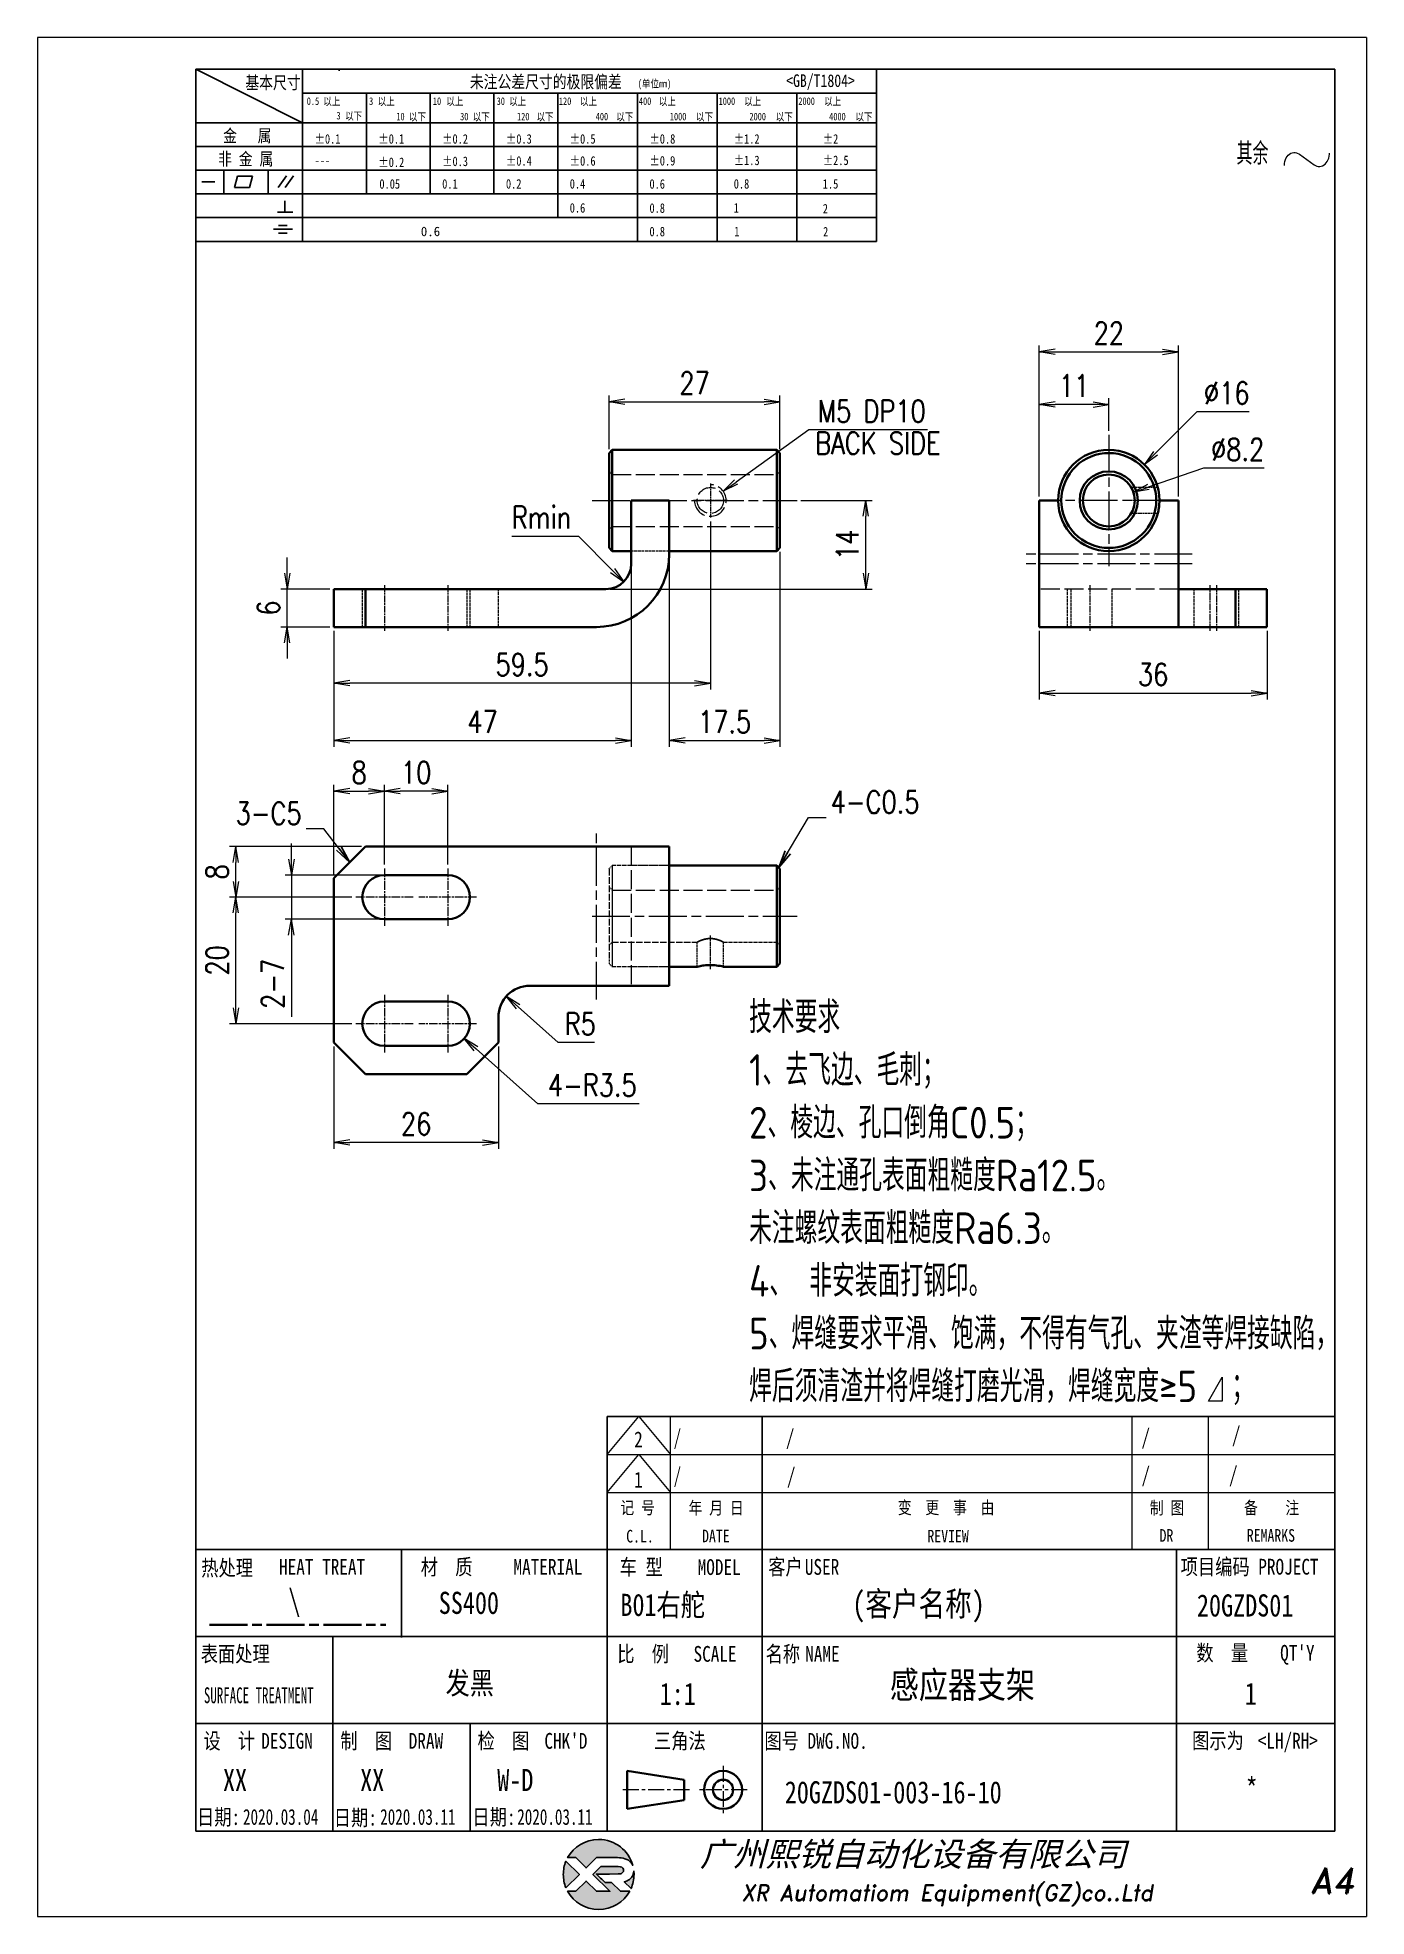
# Model space of a CAD drawing. Header units: inches. Extents: x 269 to 10986, y 1043 to 4337.
# Drawn here: x 1700.4 to 1910.4, y 1166.8 to 1463.8 of the extents above; entities that cross this region are included whole.
import ezdxf
from ezdxf.enums import TextEntityAlignment as Align

# ---------------------------------------------------------------- set-up
doc = ezdxf.new("R2010")
doc.units = ezdxf.units.IN
doc.header["$MEASUREMENT"] = 0
for name, pattern in [('AM_ISO02W050x2', [3.75, 3, -0.75]), ('AM_ISO08W050x2', [9, 6, -0.75, 1.5, -0.75]), ('CENTER', [2, 1.25, -0.25, 0.25, -0.25]), ('DOT2', [0.125, 0, -0.125])]:
    doc.linetypes.add(name, pattern=pattern)
for name, color, linetype in [('DIM', 3, 'Continuous'), ('layer 1', 7, 'Continuous'), ('图\\M+19E79\\M+195B6\\M+18E9A', 7, 'Continuous'), ('图号', 7, 'Continuous'), ('图名', 7, 'Continuous'), ('数量', 7, 'Continuous'), ('材质', 7, 'Continuous'), ('表面处理', 7, 'Continuous'), ('车型', 7, 'Continuous')]:
    doc.layers.add(name, color=color, linetype=linetype)
for name, color, linetype, lineweight in [('中心线', 2, 'AM_ISO08W050x2', 18), ('图框', 7, 'Continuous', 18), ('标注线', 3, 'Continuous', 18), ('热处理', 7, 'Continuous', 20), ('粗实线', 7, 'Continuous', 35), ('粗点划线', 6, 'AM_ISO08W050x2', 35), ('虚线', 1, 'AM_ISO02W050x2', 18)]:
    doc.layers.add(name, color=color, linetype=linetype, lineweight=lineweight)
doc.layers.add('打印-禁用', color=7, linetype='Continuous', lineweight=15, plot=False)
doc.styles.add('DIM', font='romans.shx', dxfattribs={"width": 0.8, "bigfont": 'bigfont.shx'})
doc.styles.add('STYLE1', font='')
doc.styles.add('国标', font='simfang.ttf', dxfattribs={"width": 0.8})
doc.styles.add('机械长仿宋', font='gbenor.shx', dxfattribs={"height": 1, "bigfont": 'gbcbig.shx'})
doc.styles.add('标题\\M+18E9A', font='romand.shx', dxfattribs={"oblique": 10, "bigfont": 'bigfont.shx'})
doc.styles.get('STYLE1').set_extended_font_data('SimSun')
doc.dimstyles.new('XR 1-1', dxfattribs={"dimtxt": 3.5, "dimasz": 2.5, "dimexe": 1, "dimexo": 0.625, "dimgap": 1.2, "dimtad": 1, "dimtoh": 1, "dimdsep": 46, "dimtxsty": 'DIM', "dimblk": 'OPEN', "dimcen": 0, "dimclrd": 8, "dimclre": 8, "dimclrt": 2, "dimazin": 2, "dimtfac": 0.5, "dimtmove": 0, "dimatfit": 3, "dimldrblk": 'OPEN', "dimfxl": 0, "dimtolj": 2, "dimlwd": 18, "dimlwe": 18, "dimarcsym": 0})
doc.dimstyles.new('XR 1-1$0', dxfattribs={"dimtxt": 3.5, "dimasz": 2.5, "dimexe": 1, "dimexo": 0.625, "dimgap": 1.2, "dimtad": 1, "dimzin": 9, "dimdsep": 46, "dimtxsty": 'DIM', "dimblk": 'OPEN', "dimcen": 0, "dimclrd": 8, "dimclre": 8, "dimclrt": 2, "dimazin": 2, "dimtfac": 0.5, "dimtmove": 0, "dimatfit": 3, "dimldrblk": 'OPEN', "dimfxl": 0, "dimtolj": 2, "dimlwd": 18, "dimlwe": 18, "dimarcsym": 0})
doc.dimstyles.new('XR 1-1$3', dxfattribs={"dimtxt": 3.5, "dimasz": 2.5, "dimexe": 1, "dimexo": 0.625, "dimgap": 1.2, "dimtad": 1, "dimtoh": 1, "dimdsep": 46, "dimtxsty": 'DIM', "dimblk": 'OPEN', "dimcen": 0, "dimclrd": 8, "dimclre": 8, "dimclrt": 2, "dimazin": 2, "dimtfac": 0.5, "dimtofl": 0, "dimtmove": 0, "dimatfit": 3, "dimldrblk": 'OPEN', "dimfxl": 0, "dimtolj": 2, "dimlwd": 18, "dimlwe": 18, "dimarcsym": 0})
doc.dimstyles.new('XR 1-1$4', dxfattribs={"dimtxt": 3.5, "dimasz": 2.5, "dimexe": 1, "dimexo": 0.625, "dimgap": 1.2, "dimtad": 1, "dimtoh": 1, "dimdsep": 46, "dimtxsty": 'DIM', "dimblk": 'OPEN', "dimcen": 0, "dimclrd": 8, "dimclre": 8, "dimclrt": 2, "dimazin": 2, "dimtfac": 0.5, "dimtofl": 0, "dimtmove": 0, "dimatfit": 3, "dimldrblk": 'OPEN', "dimfxl": 0, "dimtolj": 2, "dimlwd": 18, "dimlwe": 18, "dimarcsym": 0})

msp = doc.modelspace()

# ---------------------------------------------------------------- texts
at = {"layer": '图\\M+19E79\\M+195B6\\M+18E9A', "color": 3, "style": '国标'}
for s, height, width, p in [('/', 2.5, 0.8, (1889.124, 1241.76)), ('2', 2.5, 0.8, (1794.656, 1240.975)), ('/', 2.5, 0.705904, (1800.888, 1241.291)), ('/', 2.5, 0.8, (1818.624, 1241.291)), ('/', 2.5, 0.8, (1874.829, 1241.389)), ('1', 2.5, 0.8, (1794.645, 1234.615)), ('/', 2.5, 0.705904, (1800.888, 1235.291)), ('/', 2.5, 0.8, (1818.796, 1235.206)), ('/', 2.5, 0.8, (1874.829, 1235.389)), ('/', 2.5, 0.8, (1888.66, 1235.4)), ('    (客户名称)', 3.85, 0.8, (1820.723, 1214.299)), ('20GZDS01', 3.5, 0.8, (1883.595, 1214.229)), ('1:1', 3.5, 0.8, (1798.679, 1200.252)), ('XX', 3.5, 0.8, (1729.676, 1186.635)), ('XX', 3.5, 0.8, (1751.356, 1186.635)), ('W-D', 3.5, 0.8, (1773.016, 1186.635)), ('2020.03.04', 2.5, 0.7, (1732.841, 1181.299)), ('2020.03.11', 2.5, 0.7, (1754.521, 1181.299)), ('2020.03.11', 2.5, 0.7, (1776.181, 1181.299))]:
    msp.add_text(s, height=height, dxfattribs=dict(at, width=width)).set_placement(p)
at = {"layer": '图\\M+19E79\\M+195B6\\M+18E9A', "color": 3, "style": '国标', "width": 0.8}
msp.add_text('*', height=3.5, dxfattribs=at).set_placement((1892.25, 1185.235), align=Align.CENTER)
at = {"layer": '图号', "color": 3, "style": '国标', "width": 0.8}
msp.add_text('20GZDS01-003-16-10', height=3.5, dxfattribs=at).set_placement((1818.458, 1184.692))
at = {"layer": '图名', "color": 3, "style": '国标', "width": 0.8}
msp.add_text('感应器支架', height=4.2, dxfattribs=at).set_placement((1846.53, 1201.332), align=Align.CENTER)
at = {"layer": '数量', "color": 3, "style": '国标', "width": 0.8}
msp.add_text('1', height=3.5, dxfattribs=at).set_placement((1892.096, 1200.267), align=Align.CENTER)
at = {"layer": '材质', "color": 3, "style": '国标', "width": 0.8}
msp.add_text('SS400', height=3.5, dxfattribs=at).set_placement((1768.536, 1214.638), align=Align.CENTER)
at = {"layer": '标注线', "color": 2, "style": 'DIM', "width": 0.8}
msp.add_text('BACK SIDE', height=3.5, dxfattribs=at).set_placement((1823.278, 1396.914), align=Align.BOTTOM_LEFT)
at = {"layer": '标注线', "color": 2, "char_height": 3.5, "style": 'DIM'}
for s, insert, attachment_point in [('\\A2;{\\Fromans,bigfont|c134;3-}C5', (1742.116, 1339.435), 9), ('\\A2;{\\Fromans,bigfont|c134;4-}C0.5', (1825.718, 1341.227), 7)]:
    msp.add_mtext(s, dxfattribs=dict(at, insert=insert, attachment_point=attachment_point))
at = {"layer": '标注线', "color": 2, "insert": (1812.82, 1247.627), "char_height": 5, "width": 114.82461, "attachment_point": 7, "style": '机械长仿宋'}
msp.add_mtext('\\A2;技术要求\\P1、去飞边、毛刺；\\P2、棱边、孔口倒角C0.5；\\P3、未注通孔表面粗糙度Ra12.5。\\P未注螺纹表面粗糙度Ra6.3。\\P{\\A0;4、\\C3; \\C2;非安装面打钢印。\\P5、}焊缝要求平滑、饱满，不得有气孔、夹渣等焊接缺陷，\\P焊后须清渣并将焊缝打磨光滑，焊缝宽度≥5  ；', dxfattribs=at)
at = {"layer": '热处理', "color": 3, "style": '国标', "width": 0.8}
msp.add_text('\\', height=3.5, dxfattribs=at).set_placement((1740.958, 1215.015), align=Align.CENTER)
at = {"layer": '表面处理', "color": 3, "style": '国标', "width": 0.8}
msp.add_text('发黑', height=3.5, dxfattribs=at).set_placement((1768.678, 1201.962), align=Align.CENTER)
at = {"layer": '车型', "color": 3, "style": '国标', "width": 0.8}
msp.add_text('B01右舵', height=3.5, dxfattribs=at).set_placement((1792.483, 1214.315))

# ---------------------------------------------------------------- blocks, each defined once
blk = doc.blocks.new('XR')
at = {"true_color": 0xfc8000}
h = blk.add_hatch(color=30, dxfattribs=at)
h.set_gradient(color1=(252, 128, 0), rotation=240, one_color=1, tint=1, name='INVCURVED')
edge = h.paths.add_edge_path()
edge.add_spline(control_points=[(-434.18, -5928.47), (-433.9, -5928.74), (-433.63, -5929.01), (-433.63, -5929.01), (-433.63, -5929.01), (-433.63, -5929.01), (-433.36, -5928.74), (-433.09, -5928.47)], knot_values=[0.5625, 0.5625, 0.5625, 0.5625, 0.625, 0.625, 0.625, 0.625, 0.6875, 0.6875, 0.6875, 0.6875], degree=3, periodic=0)
edge.add_spline(control_points=[(-433.09, -5928.47), (-432.82, -5928.2), (-432.54, -5927.93), (-432.54, -5927.93), (-432.54, -5927.93), (-432.54, -5927.93), (-432.04, -5927.93), (-431.53, -5927.93)], knot_values=[0.4375, 0.4375, 0.4375, 0.4375, 0.5, 0.5, 0.5, 0.5, 0.5625, 0.5625, 0.5625, 0.5625], degree=3, periodic=0)
edge.add_spline(control_points=[(-431.53, -5927.93), (-431.03, -5927.93), (-430.52, -5927.93), (-430.52, -5927.93), (-430.52, -5927.93), (-430, -5927.93), (-429.43, -5927.96), (-429.01, -5928.33)], knot_values=[0.25, 0.25, 0.25, 0.25, 0.3125, 0.3125, 0.3125, 0.3125, 0.4375, 0.4375, 0.4375, 0.4375], degree=3, periodic=0)
edge.add_spline(control_points=[(-429.01, -5928.33), (-428.88, -5928.44), (-428.78, -5928.59), (-428.71, -5928.75)], knot_values=[0.125, 0.125, 0.125, 0.125, 0.25, 0.25, 0.25, 0.25], degree=3, periodic=0)
edge.add_spline(control_points=[(-428.71, -5928.75), (-429.13, -5927.18), (-430.58, -5926.02), (-432.31, -5926.02)], knot_values=[0, 0, 0, 0, 0.125, 0.125, 0.125, 0.125], degree=3, periodic=0)
edge.add_spline(control_points=[(-432.31, -5926.02), (-433.72, -5926.02), (-434.94, -5926.79), (-435.58, -5927.93)], knot_values=[0.875, 0.875, 0.875, 0.875, 1, 1, 1, 1], degree=3, periodic=0)
edge.add_spline(control_points=[(-435.58, -5927.93), (-435.58, -5927.93), (-434.72, -5927.93), (-434.72, -5927.93), (-434.72, -5927.93), (-434.72, -5927.93), (-434.45, -5928.2), (-434.18, -5928.47)], knot_values=[0.6875, 0.6875, 0.6875, 0.6875, 0.8125, 0.8125, 0.8125, 0.8125, 0.875, 0.875, 0.875, 0.875], degree=3, periodic=0)
edge = h.paths.add_edge_path()
edge.add_spline(control_points=[(-434.79, -5929.26), (-435.04, -5929.02), (-435.34, -5928.72), (-435.54, -5928.53)], knot_values=[0.562504, 0.562504, 0.562504, 0.562504, 0.656252, 0.656252, 0.656252, 0.656252], degree=3, periodic=0)
edge.add_spline(control_points=[(-435.54, -5928.53), (-435.67, -5928.4), (-435.76, -5928.31), (-435.76, -5928.31), (-435.76, -5928.31), (-435.94, -5928.74), (-436.03, -5929.21), (-436.03, -5929.71)], knot_values=[0.25, 0.25, 0.25, 0.25, 0.312504, 0.312504, 0.312504, 0.312504, 0.562504, 0.562504, 0.562504, 0.562504], degree=3, periodic=0)
edge.add_spline(control_points=[(-436.03, -5929.71), (-436.03, -5930.2), (-435.94, -5930.67), (-435.76, -5931.1), (-435.76, -5931.1), (-435.4, -5930.75), (-435.05, -5930.4)], knot_values=[0.874998, 0.874998, 0.874998, 0.874998, 1.124998, 1.124998, 1.124998, 1.25, 1.25, 1.25, 1.25], degree=3, periodic=0)
edge.add_spline(control_points=[(-435.05, -5930.4), (-434.7, -5930.05), (-434.34, -5929.71), (-434.34, -5929.71), (-434.34, -5929.71), (-434.34, -5929.71), (-434.34, -5929.71), (-434.34, -5929.71)], knot_values=[0.749878, 0.749878, 0.749878, 0.749878, 0.874875, 0.874875, 0.874875, 0.874875, 0.874998, 0.874998, 0.874998, 0.874998], degree=3, periodic=0)
edge.add_spline(control_points=[(-434.34, -5929.71), (-434.34, -5929.71), (-434.34, -5929.71), (-434.34, -5929.71)], knot_values=[0.749634, 0.749634, 0.749634, 0.749634, 0.749817, 0.749817, 0.749817, 0.749817], degree=3, periodic=0)
edge.add_spline(control_points=[(-434.35, -5929.7), (-434.35, -5929.7), (-434.35, -5929.7), (-434.35, -5929.7)], knot_values=[0.738281, 0.738281, 0.738281, 0.738281, 0.742188, 0.742188, 0.742188, 0.742188], degree=3, periodic=0)
edge.add_spline(control_points=[(-434.35, -5929.7), (-434.36, -5929.69), (-434.37, -5929.68), (-434.38, -5929.67)], knot_values=[0.726563, 0.726563, 0.726563, 0.726563, 0.738281, 0.738281, 0.738281, 0.738281], degree=3, periodic=0)
edge.add_spline(control_points=[(-434.38, -5929.67), (-434.38, -5929.66), (-434.39, -5929.65), (-434.4, -5929.65)], knot_values=[0.718751, 0.718751, 0.718751, 0.718751, 0.726563, 0.726563, 0.726563, 0.726563], degree=3, periodic=0)
edge.add_spline(control_points=[(-434.4, -5929.65), (-434.42, -5929.63), (-434.45, -5929.6), (-434.47, -5929.58)], knot_values=[0.703126, 0.703126, 0.703126, 0.703126, 0.718751, 0.718751, 0.718751, 0.718751], degree=3, periodic=0)
edge.add_spline(control_points=[(-434.47, -5929.58), (-434.5, -5929.55), (-434.53, -5929.52), (-434.56, -5929.49)], knot_values=[0.687501, 0.687501, 0.687501, 0.687501, 0.703126, 0.703126, 0.703126, 0.703126], degree=3, periodic=0)
edge.add_spline(control_points=[(-434.56, -5929.49), (-434.63, -5929.42), (-434.71, -5929.35), (-434.79, -5929.26)], knot_values=[0.656252, 0.656252, 0.656252, 0.656252, 0.687501, 0.687501, 0.687501, 0.687501], degree=3, periodic=0)
at = {"true_color": 0x0348ff}
h = blk.add_hatch(color=160, dxfattribs=at)
h.set_gradient(color1=(3, 72, 255), color2=(0, 41, 153), one_color=1, tint=0.3, name='HEMISPHERICAL')
edge = h.paths.add_edge_path()
edge.add_spline(control_points=[(-432.54, -5929.67), (-432.26, -5929.95), (-431.94, -5930.23), (-431.66, -5930.51), (-431.66, -5930.51), (-431.66, -5930.51), (-431.66, -5930.51), (-431.66, -5930.51)], knot_values=[0.736842, 0.736842, 0.736842, 0.736842, 0.789474, 0.789474, 0.789474, 0.789474, 0.802633, 0.802633, 0.802633, 0.802633], degree=3, periodic=0)
edge.add_spline(control_points=[(-431.66, -5930.51), (-431.65, -5930.51), (-431.65, -5930.52), (-431.65, -5930.52)], knot_values=[0.802633, 0.802633, 0.802633, 0.802633, 0.815791, 0.815791, 0.815791, 0.815791], degree=3, periodic=0)
edge.add_spline(control_points=[(-431.65, -5930.52), (-431.64, -5930.53), (-431.64, -5930.53), (-431.64, -5930.53)], knot_values=[0.815791, 0.815791, 0.815791, 0.815791, 0.82237, 0.82237, 0.82237, 0.82237], degree=3, periodic=0)
edge.add_spline(control_points=[(-431.64, -5930.53), (-431.64, -5930.53), (-431.64, -5930.53), (-431.63, -5930.54)], knot_values=[0.82237, 0.82237, 0.82237, 0.82237, 0.828949, 0.828949, 0.828949, 0.828949], degree=3, periodic=0)
edge.add_spline(control_points=[(-431.63, -5930.54), (-431.63, -5930.54), (-431.63, -5930.54), (-431.63, -5930.54), (-431.63, -5930.54), (-431.63, -5930.54), (-431.59, -5930.54), (-431.52, -5930.54)], knot_values=[0.841901, 0.841901, 0.841901, 0.841901, 0.842105, 0.842105, 0.842105, 0.842105, 0.855264, 0.855264, 0.855264, 0.855264], degree=3, periodic=0)
edge.add_spline(control_points=[(-431.52, -5930.54), (-431.46, -5930.54), (-431.38, -5930.54), (-431.3, -5930.54)], knot_values=[0.855264, 0.855264, 0.855264, 0.855264, 0.868422, 0.868422, 0.868422, 0.868422], degree=3, periodic=0)
edge.add_spline(control_points=[(-431.3, -5930.54), (-431.26, -5930.54), (-431.22, -5930.54), (-431.18, -5930.54)], knot_values=[0.868422, 0.868422, 0.868422, 0.868422, 0.875, 0.875, 0.875, 0.875], degree=3, periodic=0)
edge.add_spline(control_points=[(-431.18, -5930.54), (-431.14, -5930.54), (-431.1, -5930.54), (-431.07, -5930.54)], knot_values=[0.875, 0.875, 0.875, 0.875, 0.881579, 0.881579, 0.881579, 0.881579], degree=3, periodic=0)
edge.add_spline(control_points=[(-431.07, -5930.54), (-431.05, -5930.54), (-431.04, -5930.54), (-431.03, -5930.54)], knot_values=[0.881579, 0.881579, 0.881579, 0.881579, 0.884869, 0.884869, 0.884869, 0.884869], degree=3, periodic=0)
edge.add_spline(control_points=[(-431.03, -5930.54), (-431.02, -5930.54), (-431, -5930.54), (-431, -5930.54)], knot_values=[0.884869, 0.884869, 0.884869, 0.884869, 0.888158, 0.888158, 0.888158, 0.888158], degree=3, periodic=0)
edge.add_spline(control_points=[(-431, -5930.54), (-430.99, -5930.54), (-430.99, -5930.54), (-430.98, -5930.54)], knot_values=[0.888158, 0.888158, 0.888158, 0.888158, 0.889803, 0.889803, 0.889803, 0.889803], degree=3, periodic=0)
edge.add_spline(control_points=[(-430.98, -5930.54), (-430.98, -5930.54), (-430.98, -5930.54), (-430.97, -5930.54)], knot_values=[0.889803, 0.889803, 0.889803, 0.889803, 0.891447, 0.891447, 0.891447, 0.891447], degree=3, periodic=0)
edge.add_spline(control_points=[(-430.97, -5930.54), (-430.97, -5930.54), (-430.97, -5930.54), (-430.97, -5930.54)], knot_values=[0.891447, 0.891447, 0.891447, 0.891447, 0.89227, 0.89227, 0.89227, 0.89227], degree=3, periodic=0)
edge.add_spline(control_points=[(-430.97, -5930.54), (-430.97, -5930.54), (-430.97, -5930.54), (-430.97, -5930.54)], knot_values=[0.89227, 0.89227, 0.89227, 0.89227, 0.893092, 0.893092, 0.893092, 0.893092], degree=3, periodic=0)
edge.add_spline(control_points=[(-430.97, -5930.54), (-430.97, -5930.54), (-430.97, -5930.54), (-430.97, -5930.54)], knot_values=[0.893092, 0.893092, 0.893092, 0.893092, 0.893503, 0.893503, 0.893503, 0.893503], degree=3, periodic=0)
edge.add_spline(control_points=[(-430.97, -5930.54), (-430.97, -5930.54), (-430.97, -5930.54), (-430.97, -5930.54)], knot_values=[0.893503, 0.893503, 0.893503, 0.893503, 0.893914, 0.893914, 0.893914, 0.893914], degree=3, periodic=0)
edge.add_spline(control_points=[(-430.97, -5930.54), (-430.97, -5930.54), (-430.97, -5930.54), (-430.97, -5930.54)], knot_values=[0.893914, 0.893914, 0.893914, 0.893914, 0.89412, 0.89412, 0.89412, 0.89412], degree=3, periodic=0)
edge.add_spline(control_points=[(-430.97, -5930.54), (-430.97, -5930.54), (-430.97, -5930.54), (-430.97, -5930.54)], knot_values=[0.89412, 0.89412, 0.89412, 0.89412, 0.894326, 0.894326, 0.894326, 0.894326], degree=3, periodic=0)
edge.add_spline(control_points=[(-430.97, -5930.54), (-430.97, -5930.54), (-430.97, -5930.54), (-430.97, -5930.54)], knot_values=[0.894428, 0.894428, 0.894428, 0.894428, 0.894531, 0.894531, 0.894531, 0.894531], degree=3, periodic=0)
edge.add_spline(control_points=[(-430.97, -5930.54), (-430.97, -5930.54), (-430.97, -5930.54), (-430.97, -5930.54)], knot_values=[0.894531, 0.894531, 0.894531, 0.894531, 0.894583, 0.894583, 0.894583, 0.894583], degree=3, periodic=0)
edge.add_spline(control_points=[(-430.97, -5930.54), (-430.97, -5930.54), (-430.97, -5930.54), (-430.97, -5930.54), (-430.97, -5930.54), (-430.97, -5930.54), (-430.73, -5930.78), (-430.49, -5931.01)], knot_values=[0.894685, 0.894685, 0.894685, 0.894685, 0.894737, 0.894737, 0.894737, 0.894737, 0.921052, 0.921052, 0.921052, 0.921052], degree=3, periodic=0)
edge.add_spline(control_points=[(-430.49, -5931.01), (-430.26, -5931.24), (-430.02, -5931.48), (-430.02, -5931.48)], knot_values=[0.921052, 0.921052, 0.921052, 0.921052, 0.947368, 0.947368, 0.947368, 0.947368], degree=3, periodic=0)
edge.add_spline(control_points=[(-430.02, -5931.48), (-430.02, -5931.48), (-430.02, -5931.48), (-430.02, -5931.48)], knot_values=[0.947522, 0.947522, 0.947522, 0.947522, 0.947573, 0.947573, 0.947573, 0.947573], degree=3, periodic=0)
edge.add_spline(control_points=[(-430.02, -5931.48), (-430.02, -5931.48), (-430.02, -5931.48), (-430.02, -5931.48)], knot_values=[0.947573, 0.947573, 0.947573, 0.947573, 0.947676, 0.947676, 0.947676, 0.947676], degree=3, periodic=0)
edge.add_spline(control_points=[(-430.02, -5931.48), (-430.02, -5931.48), (-430.02, -5931.48), (-430.02, -5931.48)], knot_values=[0.947676, 0.947676, 0.947676, 0.947676, 0.947779, 0.947779, 0.947779, 0.947779], degree=3, periodic=0)
edge.add_spline(control_points=[(-430.02, -5931.48), (-430.02, -5931.48), (-430.02, -5931.48), (-430.02, -5931.48)], knot_values=[0.947779, 0.947779, 0.947779, 0.947779, 0.947984, 0.947984, 0.947984, 0.947984], degree=3, periodic=0)
edge.add_spline(control_points=[(-430.02, -5931.48), (-430.02, -5931.48), (-430.02, -5931.48), (-430.02, -5931.48)], knot_values=[0.947984, 0.947984, 0.947984, 0.947984, 0.94819, 0.94819, 0.94819, 0.94819], degree=3, periodic=0)
edge.add_spline(control_points=[(-430.02, -5931.48), (-430.02, -5931.48), (-430.02, -5931.48), (-430.02, -5931.48)], knot_values=[0.94819, 0.94819, 0.94819, 0.94819, 0.948601, 0.948601, 0.948601, 0.948601], degree=3, periodic=0)
edge.add_spline(control_points=[(-430.02, -5931.48), (-430.02, -5931.48), (-430.02, -5931.48), (-430.02, -5931.48)], knot_values=[0.948601, 0.948601, 0.948601, 0.948601, 0.949012, 0.949012, 0.949012, 0.949012], degree=3, periodic=0)
edge.add_spline(control_points=[(-430.02, -5931.48), (-430.02, -5931.48), (-430.01, -5931.48), (-430.01, -5931.48)], knot_values=[0.949012, 0.949012, 0.949012, 0.949012, 0.949834, 0.949834, 0.949834, 0.949834], degree=3, periodic=0)
edge.add_spline(control_points=[(-430.01, -5931.48), (-430.01, -5931.48), (-430.01, -5931.48), (-430.01, -5931.48)], knot_values=[0.949834, 0.949834, 0.949834, 0.949834, 0.950657, 0.950657, 0.950657, 0.950657], degree=3, periodic=0)
edge.add_spline(control_points=[(-430.01, -5931.48), (-430.01, -5931.48), (-430, -5931.48), (-430, -5931.48)], knot_values=[0.950657, 0.950657, 0.950657, 0.950657, 0.952301, 0.952301, 0.952301, 0.952301], degree=3, periodic=0)
edge.add_spline(control_points=[(-430, -5931.48), (-429.99, -5931.48), (-429.98, -5931.48), (-429.98, -5931.48)], knot_values=[0.952301, 0.952301, 0.952301, 0.952301, 0.953946, 0.953946, 0.953946, 0.953946], degree=3, periodic=0)
edge.add_spline(control_points=[(-429.98, -5931.48), (-429.96, -5931.48), (-429.95, -5931.48), (-429.93, -5931.48)], knot_values=[0.953946, 0.953946, 0.953946, 0.953946, 0.957236, 0.957236, 0.957236, 0.957236], degree=3, periodic=0)
edge.add_spline(control_points=[(-429.93, -5931.48), (-429.91, -5931.48), (-429.89, -5931.48), (-429.87, -5931.48)], knot_values=[0.957236, 0.957236, 0.957236, 0.957236, 0.960525, 0.960525, 0.960525, 0.960525], degree=3, periodic=0)
edge.add_spline(control_points=[(-429.87, -5931.48), (-429.82, -5931.48), (-429.77, -5931.48), (-429.71, -5931.48)], knot_values=[0.960525, 0.960525, 0.960525, 0.960525, 0.967104, 0.967104, 0.967104, 0.967104], degree=3, periodic=0)
edge.add_spline(control_points=[(-429.71, -5931.48), (-429.65, -5931.48), (-429.59, -5931.48), (-429.53, -5931.48)], knot_values=[0.967104, 0.967104, 0.967104, 0.967104, 0.973683, 0.973683, 0.973683, 0.973683], degree=3, periodic=0)
edge.add_spline(control_points=[(-429.53, -5931.48), (-429.41, -5931.48), (-429.29, -5931.48), (-429.19, -5931.48)], knot_values=[0.973683, 0.973683, 0.973683, 0.973683, 0.98684, 0.98684, 0.98684, 0.98684], degree=3, periodic=0)
edge.add_spline(control_points=[(-429.19, -5931.48), (-429.1, -5931.48), (-429.04, -5931.48), (-429.04, -5931.48), (-429.67, -5932.62), (-430.9, -5933.39), (-432.31, -5933.39)], knot_values=[0.98684, 0.98684, 0.98684, 0.98684, 1, 1, 1, 1.052632, 1.052632, 1.052632, 1.052632], degree=3, periodic=0)
edge.add_spline(control_points=[(-432.31, -5933.39), (-433.72, -5933.39), (-434.94, -5932.62), (-435.58, -5931.48), (-435.58, -5931.48), (-435.58, -5931.48), (-435.36, -5931.48), (-435.15, -5931.48)], knot_values=[0.052632, 0.052632, 0.052632, 0.052632, 0.105263, 0.105263, 0.105263, 0.105263, 0.131579, 0.131579, 0.131579, 0.131579], degree=3, periodic=0)
edge.add_spline(control_points=[(-435.15, -5931.48), (-434.93, -5931.48), (-434.72, -5931.48), (-434.72, -5931.48), (-434.72, -5931.48), (-434.72, -5931.48), (-434.45, -5931.21), (-434.18, -5930.94)], knot_values=[0.131579, 0.131579, 0.131579, 0.131579, 0.157895, 0.157895, 0.157895, 0.157895, 0.184211, 0.184211, 0.184211, 0.184211], degree=3, periodic=0)
edge.add_spline(control_points=[(-434.18, -5930.94), (-433.9, -5930.67), (-433.63, -5930.4), (-433.63, -5930.4), (-433.63, -5930.4), (-433.63, -5930.4), (-433.36, -5930.67), (-433.09, -5930.94)], knot_values=[0.184211, 0.184211, 0.184211, 0.184211, 0.210526, 0.210526, 0.210526, 0.210526, 0.236842, 0.236842, 0.236842, 0.236842], degree=3, periodic=0)
edge.add_spline(control_points=[(-433.09, -5930.94), (-432.82, -5931.21), (-432.54, -5931.48), (-432.54, -5931.48), (-432.54, -5931.48), (-432.54, -5931.48), (-432.19, -5931.48), (-431.83, -5931.48)], knot_values=[0.236842, 0.236842, 0.236842, 0.236842, 0.263158, 0.263158, 0.263158, 0.263158, 0.289474, 0.289474, 0.289474, 0.289474], degree=3, periodic=0)
edge.add_spline(control_points=[(-431.83, -5931.48), (-431.48, -5931.48), (-431.12, -5931.48), (-431.12, -5931.48), (-431.12, -5931.48), (-431.12, -5931.48), (-431.57, -5931.03), (-432.02, -5930.59)], knot_values=[0.289474, 0.289474, 0.289474, 0.289474, 0.315789, 0.315789, 0.315789, 0.315789, 0.342105, 0.342105, 0.342105, 0.342105], degree=3, periodic=0)
edge.add_spline(control_points=[(-432.02, -5930.59), (-432.47, -5930.15), (-432.92, -5929.71), (-432.92, -5929.71), (-432.92, -5929.71), (-432.92, -5929.71), (-432.71, -5929.5), (-432.5, -5929.29)], knot_values=[0.342105, 0.342105, 0.342105, 0.342105, 0.368421, 0.368421, 0.368421, 0.368421, 0.394737, 0.394737, 0.394737, 0.394737], degree=3, periodic=0)
edge.add_spline(control_points=[(-432.5, -5929.29), (-432.3, -5929.09), (-432.09, -5928.88), (-432.09, -5928.88)], knot_values=[0.394737, 0.394737, 0.394737, 0.394737, 0.421053, 0.421053, 0.421053, 0.421053], degree=3, periodic=0)
edge.add_spline(control_points=[(-432.09, -5928.88), (-432.09, -5928.88), (-432.06, -5928.86), (-432.06, -5928.86)], knot_values=[0.421053, 0.421053, 0.421053, 0.421053, 0.473684, 0.473684, 0.473684, 0.473684], degree=3, periodic=0)
edge.add_spline(control_points=[(-432.06, -5928.86), (-432.06, -5928.86), (-432.06, -5928.86), (-432.06, -5928.86), (-432.06, -5928.86), (-432.06, -5928.86), (-430.4, -5928.86), (-430.26, -5928.86)], knot_values=[0.473684, 0.473684, 0.473684, 0.473684, 0.473684, 0.473684, 0.473684, 0.473684, 0.526316, 0.526316, 0.526316, 0.526316], degree=3, periodic=0)
edge.add_spline(control_points=[(-430.26, -5928.86), (-429.54, -5928.86), (-429.62, -5929.4), (-429.83, -5929.55)], knot_values=[0.526316, 0.526316, 0.526316, 0.526316, 0.578947, 0.578947, 0.578947, 0.578947], degree=3, periodic=0)
edge.add_spline(control_points=[(-429.83, -5929.55), (-429.94, -5929.62), (-430.08, -5929.65), (-430.26, -5929.65), (-430.26, -5929.65), (-430.26, -5929.65), (-430.48, -5929.65), (-430.71, -5929.66)], knot_values=[0.578947, 0.578947, 0.578947, 0.578947, 0.631579, 0.631579, 0.631579, 0.631579, 0.657895, 0.657895, 0.657895, 0.657895], degree=3, periodic=0)
edge.add_spline(control_points=[(-430.71, -5929.66), (-430.93, -5929.66), (-431.15, -5929.67), (-431.15, -5929.67), (-431.15, -5929.67), (-431.15, -5929.67), (-432.54, -5929.67), (-432.54, -5929.67)], knot_values=[0.657895, 0.657895, 0.657895, 0.657895, 0.684211, 0.684211, 0.684211, 0.684211, 0.736842, 0.736842, 0.736842, 0.736842], degree=3, periodic=0)
edge = h.paths.add_edge_path()
edge.add_spline(control_points=[(-428.6, -5929.32), (-428.61, -5929.67), (-428.76, -5930), (-429.06, -5930.22)], knot_values=[0.8, 0.8, 0.8, 0.8, 1, 1, 1, 1], degree=3, periodic=0)
edge.add_spline(control_points=[(-429.06, -5930.22), (-429.22, -5930.34), (-429.41, -5930.43), (-429.61, -5930.48)], knot_values=[0.6, 0.6, 0.6, 0.6, 0.8, 0.8, 0.8, 0.8], degree=3, periodic=0)
edge.add_spline(control_points=[(-429.61, -5930.48), (-429.61, -5930.48), (-428.9, -5931.19), (-428.9, -5931.19), (-428.9, -5931.19), (-428.69, -5930.73), (-428.58, -5930.23), (-428.58, -5929.71)], knot_values=[0.2, 0.2, 0.2, 0.2, 0.4, 0.4, 0.4, 0.4, 0.6, 0.6, 0.6, 0.6], degree=3, periodic=0)
edge.add_spline(control_points=[(-428.58, -5929.71), (-428.58, -5929.58), (-428.59, -5929.45), (-428.6, -5929.32)], knot_values=[0, 0, 0, 0, 0.2, 0.2, 0.2, 0.2], degree=3, periodic=0)
at = {"layer": 'layer 1', "color": 30}
for points, knots in [([(-432.31, -5926.02), (-430.58, -5926.02), (-429.13, -5927.18), (-428.71, -5928.75), (-428.71, -5928.75), (-428.78, -5928.59), (-428.88, -5928.44), (-429.01, -5928.33), (-429.01, -5928.33), (-429.43, -5927.96), (-430, -5927.93), (-430.52, -5927.93), (-430.52, -5927.93), (-430.52, -5927.93), (-432.54, -5927.93), (-432.54, -5927.93), (-432.54, -5927.93), (-432.54, -5927.93), (-433.63, -5929.01), (-433.63, -5929.01), (-433.63, -5929.01), (-433.63, -5929.01), (-434.72, -5927.93), (-434.72, -5927.93), (-434.72, -5927.93), (-434.72, -5927.93), (-435.58, -5927.93), (-435.58, -5927.93), (-435.58, -5927.93), (-434.94, -5926.79), (-433.72, -5926.02), (-432.31, -5926.02)], [0, 0, 0, 0, 0.125, 0.125, 0.125, 0.125, 0.25, 0.25, 0.25, 0.25, 0.375, 0.375, 0.375, 0.375, 0.5, 0.5, 0.5, 0.5, 0.625, 0.625, 0.625, 0.625, 0.75, 0.75, 0.75, 0.75, 0.875, 0.875, 0.875, 0.875, 1, 1, 1, 1]), ([(-435.76, -5931.1), (-435.94, -5930.67), (-436.03, -5930.2), (-436.03, -5929.71), (-436.03, -5929.71), (-436.03, -5929.21), (-435.94, -5928.74), (-435.76, -5928.31), (-435.76, -5928.31), (-435.76, -5928.31), (-434.34, -5929.71), (-434.34, -5929.71), (-434.34, -5929.71), (-434.34, -5929.71), (-435.76, -5931.1), (-435.76, -5931.1)], [0, 0, 0, 0, 0.25, 0.25, 0.25, 0.25, 0.5, 0.5, 0.5, 0.5, 0.75, 0.75, 0.75, 0.75, 1, 1, 1, 1])]:
    blk.add_open_spline(points, degree=3, knots=knots, dxfattribs=at)
at = {"layer": 'layer 1', "color": 154}
for points, knots in [([(-429.04, -5931.48), (-429.67, -5932.62), (-430.9, -5933.39), (-432.31, -5933.39), (-432.31, -5933.39), (-433.72, -5933.39), (-434.94, -5932.62), (-435.58, -5931.48), (-435.58, -5931.48), (-435.58, -5931.48), (-434.72, -5931.48), (-434.72, -5931.48), (-434.72, -5931.48), (-434.72, -5931.48), (-433.63, -5930.4), (-433.63, -5930.4), (-433.63, -5930.4), (-433.63, -5930.4), (-432.54, -5931.48), (-432.54, -5931.48), (-432.54, -5931.48), (-432.54, -5931.48), (-431.12, -5931.48), (-431.12, -5931.48), (-431.12, -5931.48), (-431.12, -5931.48), (-432.92, -5929.71), (-432.92, -5929.71), (-432.92, -5929.71), (-432.92, -5929.71), (-432.09, -5928.88), (-432.09, -5928.88), (-432.09, -5928.88), (-432.09, -5928.88), (-432.06, -5928.86), (-432.06, -5928.86), (-432.06, -5928.86), (-432.06, -5928.86), (-430.4, -5928.86), (-430.26, -5928.86), (-430.26, -5928.86), (-429.54, -5928.86), (-429.62, -5929.4), (-429.83, -5929.55), (-429.83, -5929.55), (-429.94, -5929.62), (-430.08, -5929.65), (-430.26, -5929.65), (-430.26, -5929.65), (-430.26, -5929.65), (-431.15, -5929.67), (-431.15, -5929.67), (-431.15, -5929.67), (-431.15, -5929.67), (-432.54, -5929.67), (-432.54, -5929.67), (-432.54, -5929.67), (-432.26, -5929.95), (-431.94, -5930.23), (-431.66, -5930.51), (-431.66, -5930.51), (-431.66, -5930.51), (-431.63, -5930.54), (-431.63, -5930.54), (-431.63, -5930.54), (-431.63, -5930.54), (-430.97, -5930.54), (-430.97, -5930.54), (-430.97, -5930.54), (-430.97, -5930.54), (-430.02, -5931.48), (-430.02, -5931.48), (-430.02, -5931.48), (-430.02, -5931.48), (-429.04, -5931.48), (-429.04, -5931.48)], [0, 0, 0, 0, 0.052632, 0.052632, 0.052632, 0.052632, 0.105263, 0.105263, 0.105263, 0.105263, 0.157895, 0.157895, 0.157895, 0.157895, 0.210526, 0.210526, 0.210526, 0.210526, 0.263158, 0.263158, 0.263158, 0.263158, 0.315789, 0.315789, 0.315789, 0.315789, 0.368421, 0.368421, 0.368421, 0.368421, 0.421053, 0.421053, 0.421053, 0.421053, 0.473684, 0.473684, 0.473684, 0.473684, 0.526316, 0.526316, 0.526316, 0.526316, 0.578947, 0.578947, 0.578947, 0.578947, 0.631579, 0.631579, 0.631579, 0.631579, 0.684211, 0.684211, 0.684211, 0.684211, 0.736842, 0.736842, 0.736842, 0.736842, 0.789474, 0.789474, 0.789474, 0.789474, 0.842105, 0.842105, 0.842105, 0.842105, 0.894737, 0.894737, 0.894737, 0.894737, 0.947368, 0.947368, 0.947368, 0.947368, 1, 1, 1, 1]), ([(-428.6, -5929.32), (-428.59, -5929.45), (-428.58, -5929.58), (-428.58, -5929.71), (-428.58, -5929.71), (-428.58, -5930.23), (-428.69, -5930.73), (-428.9, -5931.19), (-428.9, -5931.19), (-428.9, -5931.19), (-429.61, -5930.48), (-429.61, -5930.48), (-429.61, -5930.48), (-429.41, -5930.43), (-429.22, -5930.34), (-429.06, -5930.22), (-429.06, -5930.22), (-428.76, -5930), (-428.61, -5929.67), (-428.6, -5929.32)], [0, 0, 0, 0, 0.2, 0.2, 0.2, 0.2, 0.4, 0.4, 0.4, 0.4, 0.6, 0.6, 0.6, 0.6, 0.8, 0.8, 0.8, 0.8, 1, 1, 1, 1])]:
    blk.add_open_spline(points, degree=3, knots=knots, dxfattribs=at)
blk = doc.blocks.new('GZDEH零件A4图框V01版')
at = {"layer": '中心线', "color": 1, "linetype": 'CENTER', "lineweight": 5, "ltscale": 2}
for p, q in [((108.33, 23.8), (108.33, 16.2)), ((103, 20), (92.4, 20)), ((112.13, 20), (104.53, 20))]:
    blk.add_line(p, q, dxfattribs=at)
at = {"layer": '图\\M+19E79\\M+195B6\\M+18E9A', "linetype": 'Continuous'}
for p, q in [((25, 292), (25, 13.5)), ((205, 292), (25, 292)), ((205, 13.5), (205, 292)), ((205, 13.5), (205, 97)), ((90, 79), (205, 79)), ((90, 13.5), (90, 79)), ((25, 13.5), (205, 13.5))]:
    blk.add_line(p, q, dxfattribs=at)
at = {"layer": '图\\M+19E79\\M+195B6\\M+18E9A', "color": 9}
for p, q in [((25, 292), (41.88, 283.54)), ((41.88, 264.79), (41.88, 292)), ((47.66, 291.75), (47.66, 292)), ((132.6, 264.79), (132.6, 292)), ((41.88, 288.22), (132.6, 288.22)), ((51.96, 272.29), (51.96, 288.22)), ((62.04, 272.29), (62.04, 288.22)), ((72.12, 272.29), (72.12, 288.22)), ((82.2, 268.54), (82.2, 288.22)), ((94.8, 264.79), (94.8, 288.22)), ((107.4, 264.79), (107.4, 288.22)), ((120, 264.79), (120, 288.22)), ((25, 283.54), (132.6, 283.54)), ((25, 279.79), (132.6, 279.79)), ((25, 276.04), (132.6, 276.04)), ((25.94, 274.19), (28, 274.19)), ((29.43, 272.34), (29.43, 276.04)), ((31.1, 273.3), (31.58, 275.09)), ((31.1, 273.3), (33.51, 273.3)), ((31.58, 275.09), (33.99, 275.09)), ((33.51, 273.3), (33.99, 275.09)), ((36.42, 272.34), (36.42, 276.04)), ((38.03, 273.3), (39.36, 275.16)), ((39.11, 273.3), (40.45, 275.16)), ((25, 272.29), (132.6, 272.29)), ((39.09, 269.41), (39.09, 271.18)), ((25, 268.54), (132.6, 268.54)), ((37.93, 269.41), (40.32, 269.41)), ((25, 264.79), (132.6, 264.79)), ((37.3, 266.69), (40.28, 266.69)), ((38.08, 267.29), (39.43, 267.29)), ((38.08, 266.09), (39.44, 266.09)), ((114.5, 79), (114.5, 13.5)), ((205, 58), (25, 58)), ((57.5, 58), (57.5, 44.11)), ((114.5, 58), (114.5, 13.5)), ((180, 58), (180, 13.5)), ((25, 44.25), (205, 44.25)), ((46.68, 44.25), (46.68, 30.5)), ((25, 30.5), (205, 30.5)), ((46.68, 30.5), (46.68, 13.5)), ((46.68, 30.5), (46.68, 13.5)), ((68.34, 30.5), (68.34, 13.5)), ((68.34, 30.5), (68.34, 13.5))]:
    blk.add_line(p, q, dxfattribs=at)
at = {"layer": '图框', "color": 9}
for p, q in [((90, 73), (95, 79)), ((95, 79), (100, 73)), ((100, 58), (100, 79)), ((173, 58), (173, 79)), ((185, 79), (185, 58)), ((90, 73), (205, 73)), ((90, 67), (95, 73)), ((95, 73), (100, 67)), ((90, 67), (205, 67))]:
    blk.add_line(p, q, dxfattribs=at)
at = {"layer": '图框', "color": 2, "linetype": 'ByBlock', "lineweight": 35}
for p, q in [((102.2, 21.6), (93.2, 23)), ((93.2, 17), (93.2, 23)), ((102.2, 21.6), (102.2, 18.4)), ((102.2, 18.4), (93.2, 17))]:
    blk.add_line(p, q, dxfattribs=at)
for radius in [3, 1.6]:
    blk.add_circle((108.33, 20), radius, dxfattribs=at)
at = {"layer": '打印-禁用', "linetype": 'Continuous'}
for p, q in [((0, 297), (0, 0)), ((210, 297), (0, 297)), ((210, 297), (210, 0)), ((0, 0), (210, 0))]:
    blk.add_line(p, q, dxfattribs=at)
at = {"layer": 'DIM', "xscale": 1.5, "yscale": 1.5, "zscale": 1.5}
blk.add_blockref('XR', (737.13, 8901.19), dxfattribs=at)
at = {"layer": '图\\M+19E79\\M+195B6\\M+18E9A', "color": 9, "style": '国标'}
for s, height, width, p in [('基本尺寸', 2, 0.8, (32.84, 288.88)), ('未注公差尺寸的极限偏差', 2, 0.8, (68.32, 289.02)), ('<GB/T1804>', 2, 0.8, (118.29, 289.19)), ('30', 1.2, 0.8, (72.55, 286.35)), ('金   属', 2, 0.8, (29.33, 280.48)), ('±0.1', 1.5, 0.8, (43.78, 280.23)), ('±0.1', 1.5, 0.8, (53.86, 280.23)), ('±0.2', 1.5, 0.8, (63.94, 280.23)), ('±0.3', 1.5, 0.8, (74.02, 280.23)), ('±0.5', 1.5, 0.8, (84.1, 280.23)), ('±0.8', 1.5, 0.8, (96.7, 280.23)), ('±1.2', 1.5, 0.8, (110.02, 280.23)), ('±2', 1.5, 0.8, (124.09, 280.23)), ('非 金 属', 2, 0.8, (28.53, 276.82)), ('---', 1.5, 0.8, (43.78, 276.81)), ('±0.2', 1.5, 0.8, (53.86, 276.54)), ('±0.3', 1.5, 0.8, (63.94, 276.69)), ('±0.4', 1.5, 0.8, (74.02, 276.75)), ('±0.6', 1.5, 0.8, (84.1, 276.75)), ('±0.9', 1.5, 0.8, (96.7, 276.78)), ('±1.3', 1.5, 0.8, (110.02, 276.84)), ('±2.5', 1.5, 0.8, (124.09, 276.85)), ('0.1', 1.5, 0.8, (63.94, 273.12)), ('0.2', 1.5, 0.8, (74.02, 273.13)), ('0.4', 1.5, 0.8, (84.1, 273.13)), ('0.6', 1.5, 0.8, (96.7, 273.11)), ('0.8', 1.5, 0.8, (110.02, 273.13)), ('1.5', 1.5, 0.8, (124.09, 273.12)), ('0.6', 1.5, 0.8, (84.1, 269.33)), ('0.8', 1.5, 0.8, (96.7, 269.3)), ('1', 1.5, 0.8, (110.02, 269.34)), ('2', 1.5, 0.8, (124.09, 269.2)), ('0.8', 1.5, 0.8, (96.7, 265.59)), ('1', 1.5, 0.8, (110.1, 265.6)), ('2', 1.5, 0.8, (124.13, 265.57)), ('热处理', 2.5, 0.8, (25.86, 53.85)), ('材  质', 2.5, 0.8, (60.55, 54)), ('项目编码 PROJECT', 2.5, 0.8, (180.64, 54.03)), ('表面处理', 2.5, 0.8, (25.78, 40.25)), ('比  例\u3000', 2.5, 0.8, (91.61, 40.25)), ('SCALE', 2.5, 0.8, (103.66, 40.25)), ('名称\u3000', 2.5, 0.8, (115.05, 40.25)), ('NAME', 2.5, 0.8, (121.31, 40.25)), ('数  量', 2.5, 0.8, (183.12, 40.41)), ("QT'Y ", 2.5, 0.8, (196.37, 40.41)), ('SURFACE TREATMENT', 2.5, 0.6, (26.28, 33.71)), (' DESIGN', 2.5, 0.8, (33.98, 26.5)), (' DRAW', 2.5, 0.8, (57.29, 26.5)), ("CHK'D", 2.5, 0.8, (80.09, 26.5)), ('三角法', 2.5, 0.8, (97.41, 26.5)), ('图号', 2.5, 0.8, (114.87, 26.5)), ('DWG.NO.', 2.5, 0.8, (121.67, 26.5)), ('图示为', 2.5, 0.8, (182.45, 26.53)), ('<LH/RH>', 2.5, 0.8, (192.82, 26.53))]:
    blk.add_text(s, height=height, dxfattribs=dict(at, width=width)).set_placement(p)
at = {"layer": '图\\M+19E79\\M+195B6\\M+18E9A', "color": 9, "lineweight": 15, "style": '国标', "width": 0.8}
for s, p in [('0.5', (42.54, 286.35)), ('以上', (45.15, 286.3)), ('3', (47.24, 284.06)), ('以下', (48.61, 284.01)), ('3', (52.39, 286.35)), ('以上', (53.76, 286.3)), ('以下', (58.69, 283.87)), ('10', (62.47, 286.35)), ('以上', (64.6, 286.3)), ('以下', (68.77, 283.87)), ('以上', (74.53, 286.3)), ('以下', (78.85, 283.87)), ('120', (82.39, 286.35)), ('以上', (85.72, 286.3)), ('以下', (91.45, 283.87)), ('400', (95.03, 286.35)), ('以上', (98.19, 286.3)), ('以下', (104.05, 283.87)), ('1000', (107.63, 286.35)), ('以上', (111.67, 286.3)), ('以下', (116.65, 283.87)), ('2000', (120.23, 286.35)), ('以上', (124.31, 286.3)), ('以下', (129.25, 283.87)), ('10', (56.7, 283.92)), ('30', (66.78, 283.92)), ('120', (75.77, 283.92)), ('400', (88.21, 283.92)), ('1000', (99.92, 283.92)), ('2000', (112.5, 283.92)), ('4000', (125.1, 283.92))]:
    blk.add_text(s, height=1.2, dxfattribs=at).set_placement(p)
at = {"layer": '图\\M+19E79\\M+195B6\\M+18E9A', "color": 9, "lineweight": 13, "style": '国标'}
blk.add_text('0.6', height=1.5, dxfattribs=at).set_placement((60.56, 265.61))
at = {"layer": '图\\M+19E79\\M+195B6\\M+18E9A', "color": 9, "style": '国标', "width": 0.8}
for s, p in [('HEAT TREAT', (44.96, 54.01)), ('MATERIAL', (80.65, 54)), ('客户', (118.19, 54)), ('USER', (123.97, 54)), ('设  计', (30.3, 26.5)), ('制  图', (51.94, 26.5)), ('检  图', (73.62, 26.5)), ('日期:', (28.6, 14.46)), ('日期:', (50.22, 14.36)), ('日期:', (72.13, 14.46))]:
    blk.add_text(s, height=2.5, dxfattribs=at).set_placement(p, align=Align.CENTER)
for s, p in [('车 型', (95.38, 55.27)), ('MODEL', (107.71, 55.22))]:
    blk.add_text(s, height=2.5, dxfattribs=at).set_placement(p, align=Align.MIDDLE)
at = {"layer": '图\\M+19E79\\M+195B6\\M+18E9A', "color": 7, "lineweight": -3, "style": 'STYLE1', "oblique": 15}
blk.add_text('广州熙锐自动化设备有限公司 ', height=3.8, dxfattribs=at).set_placement((104.67, 7.95))
at = {"layer": '图\\M+19E79\\M+195B6\\M+18E9A', "color": 7, "style": '标题\\M+18E9A', "oblique": 10}
for s, height, p in [('A4', 4, (204.57, 5.66)), ('XR Automatiom Equipment(GZ)co..Ltd', 2.5, (143.77, 3.56))]:
    blk.add_text(s, height=height, dxfattribs=at).set_placement(p, align=Align.MIDDLE)
at = {"layer": '图\\M+19E79\\M+195B6\\M+18E9A', "color": 9, "lineweight": 15, "insert": (94.85, 290.31), "char_height": 1.2, "width": 8.7957, "attachment_point": 1, "style": '国标'}
blk.add_mtext('(单位mm)', dxfattribs=at)
at = {"layer": '图\\M+19E79\\M+195B6\\M+18E9A', "color": 9, "insert": (54.02, 273.09), "char_height": 1.5, "width": 5.1982, "attachment_point": 7, "style": '国标'}
blk.add_mtext('0.05', dxfattribs=at)
at = {"layer": '图框', "color": 9, "style": '国标', "width": 0.8}
for s, p in [('记 号', (94.82, 63.62)), ('年 月 日', (107.24, 63.57)), ('变  更  事  由', (143.58, 63.63)), ('C.L.', (95.2, 59.11)), ('DATE', (107.19, 59.14)), ('REVIEW', (143.89, 59.11))]:
    blk.add_text(s, height=2, dxfattribs=at).set_placement(p, align=Align.CENTER)
for s, p in [('制 图', (178.49, 64.61)), ('备    注', (195.02, 64.64)), ('DR', (178.4, 60.22)), ('REMARKS', (194.91, 60.23))]:
    blk.add_text(s, height=2, dxfattribs=at).set_placement(p, align=Align.MIDDLE)
blk = doc.blocks.new('DEH A4')
at = {"layer": '图框'}
blk.add_blockref('GZDEH零件A4图框V01版', (0, 0), dxfattribs=at)
blk = doc.blocks.new('其余不去材料')
at = {"layer": '标注线', "color": 2, "lineweight": 13}
for points in [[(0, 0.17), (0.01, 0.48), (0.07, 0.79), (0.16, 1.09), (0.28, 1.36), (0.44, 1.6), (0.62, 1.8), (0.82, 1.97), (1.04, 2.09), (1.26, 2.17), (1.49, 2.21), (1.72, 2.21), (1.94, 2.17), (2.37, 1.97), (2.41, 1.95)], [(2.41, 1.95), (3.55, 1.11), (4.7, 0.27)], [(4.7, 0.27), (4.91, 0.14), (5.14, 0.05), (5.37, 0), (5.6, 0), (5.82, 0.04), (6.04, 0.11), (6.45, 0.38), (6.79, 0.8), (7.02, 1.34), (7.11, 1.95), (7.11, 2.09)]]:
    blk.add_lwpolyline(points, dxfattribs=at)
at = {"layer": '标注线', "color": 7, "linetype": 'DOT2', "style": '机械长仿宋'}
blk.add_text('其余', height=3.5, dxfattribs=at).set_placement((-7.56, 0.3))
blk = doc.blocks.new('HJ')
at = {"layer": '标注线', "color": 2, "linetype": 'ByBlock', "lineweight": 9}
for p, q in [((0, 0), (4.34, 7.65)), ((4.34, 7.65), (4.34, 0)), ((4.34, 0), (0, 0))]:
    blk.add_line(p, q, dxfattribs=at)
blk = doc.blocks.new('_Open')
at = {"color": 0, "linetype": 'ByBlock', "lineweight": -2}
for p, q in [((-1, 0.17), (0, 0)), ((-1, -0.17), (0, 0)), ((0, 0), (-1, 0))]:
    blk.add_line(p, q, dxfattribs=at)
blk = doc.blocks.new('*D852')
at = {"layer": 'Defpoints', "color": 0, "transparency": 16777216}
for p in [(1794.2, 1380.64), (1747.2, 1370.64), (1794.2, 1352.71)]:
    blk.add_point(p, dxfattribs=at)
at = {"layer": '标注线', "color": 8, "lineweight": 18, "transparency": 16777216}
for p, q in [((1794.2, 1380.02), (1794.2, 1351.71)), ((1747.2, 1370.02), (1747.2, 1351.71)), ((1749.7, 1352.71), (1791.7, 1352.71))]:
    blk.add_line(p, q, dxfattribs=at)
at = {"layer": '标注线', "color": 8, "lineweight": 18, "transparency": 16777216, "xscale": 2.5, "yscale": 2.5, "zscale": 2.5, "rotation": 180}
blk.add_blockref('_Open', (1747.2, 1352.71), dxfattribs=at)
at = {"layer": '标注线', "color": 8, "lineweight": 18, "transparency": 16777216, "xscale": 2.5, "yscale": 2.5, "zscale": 2.5}
blk.add_blockref('_Open', (1794.2, 1352.71), dxfattribs=at)
at = {"layer": '标注线', "color": 2, "transparency": 16777216, "insert": (1770.7, 1355.66), "char_height": 3.5, "attachment_point": 5, "style": 'DIM'}
blk.add_mtext('\\A2;47', dxfattribs=at)
blk = doc.blocks.new('*D853')
at = {"layer": 'Defpoints', "color": 0, "transparency": 16777216}
for p in [(1820.4, 1390.64), (1831.29, 1390.64), (1790.2, 1376.64)]:
    blk.add_point(p, dxfattribs=at)
at = {"layer": '标注线', "color": 8, "lineweight": 18, "transparency": 16777216}
for p, q in [((1821.02, 1390.64), (1832.29, 1390.64)), ((1831.29, 1379.14), (1831.29, 1388.14)), ((1790.82, 1376.64), (1832.29, 1376.64))]:
    blk.add_line(p, q, dxfattribs=at)
at = {"layer": '标注线', "color": 8, "lineweight": 18, "transparency": 16777216, "xscale": 2.5, "yscale": 2.5, "zscale": 2.5}
for p, rotation in [((1831.29, 1390.64), 90), ((1831.29, 1376.64), 270)]:
    blk.add_blockref('_Open', p, dxfattribs=dict(at, rotation=rotation))
at = {"layer": '标注线', "color": 2, "transparency": 16777216, "insert": (1828.34, 1383.64), "char_height": 3.5, "attachment_point": 5, "rotation": 90, "style": 'DIM'}
blk.add_mtext('\\A2;14', dxfattribs=at)
blk = doc.blocks.new('*D854')
at = {"layer": 'Defpoints', "color": 0, "transparency": 16777216}
for p in [(1739.84, 1376.64), (1747.2, 1376.64), (1747.2, 1370.64)]:
    blk.add_point(p, dxfattribs=at)
at = {"layer": '标注线', "color": 8, "lineweight": 18, "transparency": 16777216}
for p, q in [((1739.84, 1379.14), (1739.84, 1381.64)), ((1746.57, 1376.64), (1738.84, 1376.64)), ((1739.84, 1370.64), (1739.84, 1376.64)), ((1746.57, 1370.64), (1738.84, 1370.64)), ((1739.84, 1368.14), (1739.84, 1365.64))]:
    blk.add_line(p, q, dxfattribs=at)
at = {"layer": '标注线', "color": 8, "lineweight": 18, "transparency": 16777216, "xscale": 2.5, "yscale": 2.5, "zscale": 2.5}
for p, rotation in [((1739.84, 1376.64), 270), ((1739.84, 1370.64), 90)]:
    blk.add_blockref('_Open', p, dxfattribs=dict(at, rotation=rotation))
at = {"layer": '标注线', "color": 2, "transparency": 16777216, "insert": (1736.89, 1373.64), "char_height": 3.5, "attachment_point": 5, "rotation": 90, "style": 'DIM'}
blk.add_mtext('\\A2;6', dxfattribs=at)
blk = doc.blocks.new('*D855')
at = {"layer": 'Defpoints', "color": 0, "transparency": 16777216}
for p in [(1800.2, 1381.52), (1817.7, 1383.14), (1817.7, 1352.71)]:
    blk.add_point(p, dxfattribs=at)
at = {"layer": '标注线', "color": 8, "lineweight": 18, "transparency": 16777216}
for p, q in [((1817.7, 1382.52), (1817.7, 1351.71)), ((1800.2, 1380.89), (1800.2, 1351.71)), ((1802.7, 1352.71), (1815.2, 1352.71))]:
    blk.add_line(p, q, dxfattribs=at)
at = {"layer": '标注线', "color": 8, "lineweight": 18, "transparency": 16777216, "xscale": 2.5, "yscale": 2.5, "zscale": 2.5, "rotation": 180}
blk.add_blockref('_Open', (1800.2, 1352.71), dxfattribs=at)
at = {"layer": '标注线', "color": 8, "lineweight": 18, "transparency": 16777216, "xscale": 2.5, "yscale": 2.5, "zscale": 2.5}
blk.add_blockref('_Open', (1817.7, 1352.71), dxfattribs=at)
at = {"layer": '标注线', "color": 2, "transparency": 16777216, "insert": (1808.95, 1355.66), "char_height": 3.5, "attachment_point": 5, "style": 'DIM'}
blk.add_mtext('\\A2;17.5', dxfattribs=at)
blk = doc.blocks.new('*D856')
at = {"layer": 'Defpoints', "color": 0, "transparency": 16777216}
for p in [(1817.7, 1406.26), (1790.7, 1398.14), (1817.7, 1398.14)]:
    blk.add_point(p, dxfattribs=at)
at = {"layer": '标注线', "color": 8, "lineweight": 18, "transparency": 16777216}
for p, q in [((1790.7, 1398.77), (1790.7, 1407.26)), ((1793.2, 1406.26), (1815.2, 1406.26)), ((1817.7, 1398.77), (1817.7, 1407.26))]:
    blk.add_line(p, q, dxfattribs=at)
at = {"layer": '标注线', "color": 8, "lineweight": 18, "transparency": 16777216, "xscale": 2.5, "yscale": 2.5, "zscale": 2.5, "rotation": 180}
blk.add_blockref('_Open', (1790.7, 1406.26), dxfattribs=at)
at = {"layer": '标注线', "color": 8, "lineweight": 18, "transparency": 16777216, "xscale": 2.5, "yscale": 2.5, "zscale": 2.5}
blk.add_blockref('_Open', (1817.7, 1406.26), dxfattribs=at)
at = {"layer": '标注线', "color": 2, "transparency": 16777216, "insert": (1804.2, 1409.21), "char_height": 3.5, "attachment_point": 5, "style": 'DIM'}
blk.add_mtext('\\A2;27', dxfattribs=at)
blk = doc.blocks.new('*D857')
at = {"layer": 'Defpoints', "color": 0, "transparency": 16777216}
for p in [(1790.2, 1380.64), (1793, 1377.79)]:
    blk.add_point(p, dxfattribs=at)
at = {"layer": '标注线', "color": 8, "lineweight": 18, "transparency": 16777216}
for p, q in [((1775.35, 1385.03), (1785.88, 1385.03)), ((1785.88, 1385.03), (1791.25, 1379.57))]:
    blk.add_line(p, q, dxfattribs=at)
at = {"layer": '标注线', "color": 8, "lineweight": 18, "transparency": 16777216, "xscale": 2.5, "yscale": 2.5, "zscale": 2.5, "rotation": 314.5088551442233}
blk.add_blockref('_Open', (1793, 1377.79), dxfattribs=at)
at = {"layer": '标注线', "color": 2, "transparency": 16777216, "insert": (1780.02, 1387.98), "char_height": 3.5, "attachment_point": 5, "style": 'DIM'}
blk.add_mtext('\\A2;Rmin', dxfattribs=at)
blk = doc.blocks.new('*D858')
at = {"layer": 'Defpoints', "color": 0, "transparency": 16777216}
for p in [(1858.67, 1370.64), (1894.67, 1370.64), (1894.67, 1360.2)]:
    blk.add_point(p, dxfattribs=at)
at = {"layer": '标注线', "color": 8, "lineweight": 18, "transparency": 16777216}
for p, q in [((1858.67, 1370.02), (1858.67, 1359.2)), ((1894.67, 1370.02), (1894.67, 1359.2)), ((1861.17, 1360.2), (1892.17, 1360.2))]:
    blk.add_line(p, q, dxfattribs=at)
at = {"layer": '标注线', "color": 8, "lineweight": 18, "transparency": 16777216, "xscale": 2.5, "yscale": 2.5, "zscale": 2.5, "rotation": 180}
blk.add_blockref('_Open', (1858.67, 1360.2), dxfattribs=at)
at = {"layer": '标注线', "color": 8, "lineweight": 18, "transparency": 16777216, "xscale": 2.5, "yscale": 2.5, "zscale": 2.5}
blk.add_blockref('_Open', (1894.67, 1360.2), dxfattribs=at)
at = {"layer": '标注线', "color": 2, "transparency": 16777216, "insert": (1876.67, 1363.15), "char_height": 3.5, "attachment_point": 5, "style": 'DIM'}
blk.add_mtext('\\A2;36', dxfattribs=at)
blk = doc.blocks.new('*D859')
at = {"layer": 'Defpoints', "color": 0, "transparency": 16777216}
for p in [(1880.67, 1414.15), (1858.67, 1390.64), (1880.67, 1390.64)]:
    blk.add_point(p, dxfattribs=at)
at = {"layer": '标注线', "color": 8, "lineweight": 18, "transparency": 16777216}
for p, q in [((1858.67, 1391.27), (1858.67, 1415.15)), ((1861.17, 1414.15), (1878.17, 1414.15)), ((1880.67, 1391.27), (1880.67, 1415.15))]:
    blk.add_line(p, q, dxfattribs=at)
at = {"layer": '标注线', "color": 8, "lineweight": 18, "transparency": 16777216, "xscale": 2.5, "yscale": 2.5, "zscale": 2.5, "rotation": 180}
blk.add_blockref('_Open', (1858.67, 1414.15), dxfattribs=at)
at = {"layer": '标注线', "color": 8, "lineweight": 18, "transparency": 16777216, "xscale": 2.5, "yscale": 2.5, "zscale": 2.5}
blk.add_blockref('_Open', (1880.67, 1414.15), dxfattribs=at)
at = {"layer": '标注线', "color": 2, "transparency": 16777216, "insert": (1869.67, 1417.1), "char_height": 3.5, "attachment_point": 5, "style": 'DIM'}
blk.add_mtext('\\A2;22', dxfattribs=at)
blk = doc.blocks.new('*D860')
at = {"layer": 'Defpoints', "color": 0, "transparency": 16777216}
for p in [(1858.67, 1405.82), (1869.67, 1401.04), (1858.67, 1391.27)]:
    blk.add_point(p, dxfattribs=at)
at = {"layer": '标注线', "color": 8, "lineweight": 18, "transparency": 16777216}
for p, q in [((1858.67, 1391.89), (1858.67, 1406.82)), ((1867.17, 1405.82), (1861.17, 1405.82)), ((1869.67, 1401.67), (1869.67, 1406.82))]:
    blk.add_line(p, q, dxfattribs=at)
at = {"layer": '标注线', "color": 8, "lineweight": 18, "transparency": 16777216, "xscale": 2.5, "yscale": 2.5, "zscale": 2.5, "rotation": 180}
blk.add_blockref('_Open', (1858.67, 1405.82), dxfattribs=at)
at = {"layer": '标注线', "color": 8, "lineweight": 18, "transparency": 16777216, "xscale": 2.5, "yscale": 2.5, "zscale": 2.5}
blk.add_blockref('_Open', (1869.67, 1405.82), dxfattribs=at)
at = {"layer": '标注线', "color": 2, "transparency": 16777216, "insert": (1864.17, 1408.77), "char_height": 3.5, "attachment_point": 5, "style": 'DIM'}
blk.add_mtext('\\A2;11', dxfattribs=at)
blk = doc.blocks.new('*D861')
at = {"layer": 'Defpoints', "color": 0, "transparency": 16777216}
for p in [(1875.29, 1396.33), (1864.04, 1384.96)]:
    blk.add_point(p, dxfattribs=at)
at = {"layer": '标注线', "color": 8, "lineweight": 18, "transparency": 16777216}
for p, q in [((1883.56, 1404.68), (1877.05, 1398.11)), ((1891.83, 1404.68), (1883.56, 1404.68))]:
    blk.add_line(p, q, dxfattribs=at)
at = {"layer": '标注线', "color": 8, "lineweight": 18, "transparency": 16777216, "xscale": 2.5, "yscale": 2.5, "zscale": 2.5, "rotation": 225.2880261727648}
blk.add_blockref('_Open', (1875.29, 1396.33), dxfattribs=at)
at = {"layer": '标注线', "color": 2, "transparency": 16777216, "insert": (1888.3, 1407.63), "char_height": 3.5, "attachment_point": 5, "style": 'DIM'}
blk.add_mtext('\\A2;∅16', dxfattribs=at)
blk = doc.blocks.new('*D862')
at = {"layer": 'Defpoints', "color": 0, "transparency": 16777216}
for p in [(1873.55, 1391.96), (1865.78, 1389.32)]:
    blk.add_point(p, dxfattribs=at)
at = {"layer": '标注线', "color": 8, "lineweight": 18, "transparency": 16777216}
for p, q in [((1884.63, 1395.74), (1875.91, 1392.77)), ((1894.23, 1395.74), (1884.63, 1395.74))]:
    blk.add_line(p, q, dxfattribs=at)
at = {"layer": '标注线', "color": 8, "lineweight": 18, "transparency": 16777216, "xscale": 2.5, "yscale": 2.5, "zscale": 2.5, "rotation": 198.7900889172799}
blk.add_blockref('_Open', (1873.55, 1391.96), dxfattribs=at)
at = {"layer": '标注线', "color": 2, "transparency": 16777216, "insert": (1890.03, 1398.69), "char_height": 3.5, "attachment_point": 5, "style": 'DIM'}
blk.add_mtext('\\A2;∅8.2', dxfattribs=at)
blk = doc.blocks.new('*D863')
at = {"layer": 'Defpoints', "color": 0, "transparency": 16777216}
for p in [(1808.73, 1392.1), (1804.67, 1389.18)]:
    blk.add_point(p, dxfattribs=at)
at = {"layer": '标注线', "color": 8, "lineweight": 18, "transparency": 16777216}
for p, q in [((1822.25, 1401.82), (1810.76, 1393.56)), ((1840.99, 1401.82), (1822.25, 1401.82))]:
    blk.add_line(p, q, dxfattribs=at)
at = {"layer": '标注线', "color": 8, "lineweight": 18, "transparency": 16777216, "xscale": 2.5, "yscale": 2.5, "zscale": 2.5, "rotation": 215.7008947749182}
blk.add_blockref('_Open', (1808.73, 1392.1), dxfattribs=at)
at = {"layer": '标注线', "color": 2, "transparency": 16777216, "insert": (1832.22, 1404.77), "char_height": 3.5, "attachment_point": 5, "style": 'DIM'}
blk.add_mtext('\\A2;M5 DP10', dxfattribs=at)
blk = doc.blocks.new('*D864')
at = {"layer": 'Defpoints', "color": 0, "transparency": 16777216}
for p in [(1747.2, 1304.94), (1773.2, 1304.94), (1747.2, 1289.14)]:
    blk.add_point(p, dxfattribs=at)
at = {"layer": '标注线', "color": 8, "lineweight": 18, "transparency": 16777216}
for p, q in [((1747.2, 1304.32), (1747.2, 1288.14)), ((1773.2, 1304.32), (1773.2, 1288.14)), ((1770.7, 1289.14), (1749.7, 1289.14))]:
    blk.add_line(p, q, dxfattribs=at)
at = {"layer": '标注线', "color": 8, "lineweight": 18, "transparency": 16777216, "xscale": 2.5, "yscale": 2.5, "zscale": 2.5, "rotation": 180}
blk.add_blockref('_Open', (1747.2, 1289.14), dxfattribs=at)
at = {"layer": '标注线', "color": 8, "lineweight": 18, "transparency": 16777216, "xscale": 2.5, "yscale": 2.5, "zscale": 2.5}
blk.add_blockref('_Open', (1773.2, 1289.14), dxfattribs=at)
at = {"layer": '标注线', "color": 2, "transparency": 16777216, "insert": (1760.2, 1292.09), "char_height": 3.5, "attachment_point": 5, "style": 'DIM'}
blk.add_mtext('\\A2;26', dxfattribs=at)
blk = doc.blocks.new('*D865')
at = {"layer": 'Defpoints', "color": 0, "transparency": 16777216}
for p in [(1731.71, 1335.94), (1752.2, 1335.94), (1750.65, 1327.94)]:
    blk.add_point(p, dxfattribs=at)
at = {"layer": '标注线', "color": 8, "lineweight": 18, "transparency": 16777216}
for p, q in [((1751.57, 1335.94), (1730.71, 1335.94)), ((1731.71, 1330.44), (1731.71, 1333.44)), ((1750.02, 1327.94), (1730.71, 1327.94))]:
    blk.add_line(p, q, dxfattribs=at)
at = {"layer": '标注线', "color": 8, "lineweight": 18, "transparency": 16777216, "xscale": 2.5, "yscale": 2.5, "zscale": 2.5}
for p, rotation in [((1731.71, 1335.94), 90), ((1731.71, 1327.94), 270)]:
    blk.add_blockref('_Open', p, dxfattribs=dict(at, rotation=rotation))
at = {"layer": '标注线', "color": 2, "transparency": 16777216, "insert": (1728.76, 1331.94), "char_height": 3.5, "attachment_point": 5, "rotation": 90, "style": 'DIM'}
blk.add_mtext('\\A2;8', dxfattribs=at)
blk = doc.blocks.new('*D866')
at = {"layer": 'Defpoints', "color": 0, "transparency": 16777216}
for p in [(1731.71, 1327.94), (1750.65, 1327.94), (1750.65, 1307.94)]:
    blk.add_point(p, dxfattribs=at)
at = {"layer": '标注线', "color": 8, "lineweight": 18, "transparency": 16777216}
for p, q in [((1750.02, 1327.94), (1730.71, 1327.94)), ((1731.71, 1310.44), (1731.71, 1325.44)), ((1750.02, 1307.94), (1730.71, 1307.94))]:
    blk.add_line(p, q, dxfattribs=at)
at = {"layer": '标注线', "color": 8, "lineweight": 18, "transparency": 16777216, "xscale": 2.5, "yscale": 2.5, "zscale": 2.5}
for p, rotation in [((1731.71, 1327.94), 90), ((1731.71, 1307.94), 270)]:
    blk.add_blockref('_Open', p, dxfattribs=dict(at, rotation=rotation))
at = {"layer": '标注线', "color": 2, "transparency": 16777216, "insert": (1728.76, 1317.94), "char_height": 3.5, "attachment_point": 5, "rotation": 90, "style": 'DIM'}
blk.add_mtext('\\A2;20', dxfattribs=at)
blk = doc.blocks.new('*D867')
at = {"layer": 'Defpoints', "color": 0, "transparency": 16777216}
for p in [(1755.2, 1331.44), (1740.48, 1324.44), (1755.2, 1324.44)]:
    blk.add_point(p, dxfattribs=at)
at = {"layer": '标注线', "color": 8, "lineweight": 18, "transparency": 16777216}
for p, q in [((1740.48, 1333.94), (1740.48, 1336.44)), ((1754.57, 1331.44), (1739.48, 1331.44)), ((1740.48, 1331.44), (1740.48, 1324.44)), ((1754.57, 1324.44), (1739.48, 1324.44)), ((1740.48, 1321.94), (1740.48, 1309.04))]:
    blk.add_line(p, q, dxfattribs=at)
at = {"layer": '标注线', "color": 8, "lineweight": 18, "transparency": 16777216, "xscale": 2.5, "yscale": 2.5, "zscale": 2.5}
for p, rotation in [((1740.48, 1331.44), 270), ((1740.48, 1324.44), 90)]:
    blk.add_blockref('_Open', p, dxfattribs=dict(at, rotation=rotation))
at = {"layer": '标注线', "color": 2, "transparency": 16777216, "insert": (1737.53, 1314.24), "char_height": 3.5, "attachment_point": 5, "rotation": 90, "style": 'DIM'}
blk.add_mtext('\\A2;{\\Fromans,bigfont|c134;2-}7', dxfattribs=at)
blk = doc.blocks.new('*D868')
at = {"layer": 'Defpoints', "color": 0, "transparency": 16777216}
for p in [(1755.2, 1344.69), (1747.2, 1330.94), (1755.2, 1332.49)]:
    blk.add_point(p, dxfattribs=at)
at = {"layer": '标注线', "color": 8, "lineweight": 18, "transparency": 16777216}
for p, q in [((1747.2, 1331.57), (1747.2, 1345.69)), ((1755.2, 1333.12), (1755.2, 1345.69)), ((1749.7, 1344.69), (1752.7, 1344.69))]:
    blk.add_line(p, q, dxfattribs=at)
at = {"layer": '标注线', "color": 8, "lineweight": 18, "transparency": 16777216, "xscale": 2.5, "yscale": 2.5, "zscale": 2.5, "rotation": 180}
blk.add_blockref('_Open', (1747.2, 1344.69), dxfattribs=at)
at = {"layer": '标注线', "color": 8, "lineweight": 18, "transparency": 16777216, "xscale": 2.5, "yscale": 2.5, "zscale": 2.5}
blk.add_blockref('_Open', (1755.2, 1344.69), dxfattribs=at)
at = {"layer": '标注线', "color": 2, "transparency": 16777216, "insert": (1751.2, 1347.64), "char_height": 3.5, "attachment_point": 5, "style": 'DIM'}
blk.add_mtext('\\A2;8', dxfattribs=at)
blk = doc.blocks.new('*D869')
at = {"layer": 'Defpoints', "color": 0, "transparency": 16777216}
for p in [(1755.2, 1344.69), (1755.2, 1333.12), (1765.2, 1332.49)]:
    blk.add_point(p, dxfattribs=at)
at = {"layer": '标注线', "color": 8, "lineweight": 18, "transparency": 16777216}
for p, q in [((1755.2, 1333.74), (1755.2, 1345.69)), ((1765.2, 1333.12), (1765.2, 1345.69)), ((1762.7, 1344.69), (1757.7, 1344.69))]:
    blk.add_line(p, q, dxfattribs=at)
at = {"layer": '标注线', "color": 8, "lineweight": 18, "transparency": 16777216, "xscale": 2.5, "yscale": 2.5, "zscale": 2.5, "rotation": 180}
blk.add_blockref('_Open', (1755.2, 1344.69), dxfattribs=at)
at = {"layer": '标注线', "color": 8, "lineweight": 18, "transparency": 16777216, "xscale": 2.5, "yscale": 2.5, "zscale": 2.5}
blk.add_blockref('_Open', (1765.2, 1344.69), dxfattribs=at)
at = {"layer": '标注线', "color": 2, "transparency": 16777216, "insert": (1760.2, 1347.64), "char_height": 3.5, "attachment_point": 5, "style": 'DIM'}
blk.add_mtext('\\A2;10', dxfattribs=at)
blk = doc.blocks.new('*D870')
at = {"layer": 'Defpoints', "color": 0, "transparency": 16777216}
for p in [(1774.46, 1312.26), (1778.2, 1308.94)]:
    blk.add_point(p, dxfattribs=at)
at = {"layer": '标注线', "color": 8, "lineweight": 18, "transparency": 16777216}
for p, q in [((1782.67, 1304.97), (1776.33, 1310.6)), ((1788.41, 1304.97), (1782.67, 1304.97))]:
    blk.add_line(p, q, dxfattribs=at)
at = {"layer": '标注线', "color": 8, "lineweight": 18, "transparency": 16777216, "xscale": 2.5, "yscale": 2.5, "zscale": 2.5, "rotation": 138.4062923168448}
blk.add_blockref('_Open', (1774.46, 1312.26), dxfattribs=at)
at = {"layer": '标注线', "color": 2, "transparency": 16777216, "insert": (1786.14, 1307.92), "char_height": 3.5, "attachment_point": 5, "style": 'DIM'}
blk.add_mtext('\\A2;R5', dxfattribs=at)
blk = doc.blocks.new('*D871')
at = {"layer": 'Defpoints', "color": 0, "transparency": 16777216}
for p in [(1765.2, 1307.94), (1767.81, 1305.61)]:
    blk.add_point(p, dxfattribs=at)
at = {"layer": '标注线', "color": 8, "lineweight": 18, "transparency": 16777216}
for p, q in [((1779.44, 1295.27), (1769.68, 1303.95)), ((1795.44, 1295.27), (1779.44, 1295.27))]:
    blk.add_line(p, q, dxfattribs=at)
at = {"layer": '标注线', "color": 8, "lineweight": 18, "transparency": 16777216, "xscale": 2.5, "yscale": 2.5, "zscale": 2.5, "rotation": 138.3330504094968}
blk.add_blockref('_Open', (1767.81, 1305.61), dxfattribs=at)
at = {"layer": '标注线', "color": 2, "transparency": 16777216, "insert": (1788.04, 1298.22), "char_height": 3.5, "attachment_point": 5, "style": 'DIM'}
blk.add_mtext('\\A2;{\\Fromans,bigfont|c134;4-}R3.5', dxfattribs=at)
blk = doc.blocks.new('*D872')
at = {"layer": 'Defpoints', "color": 0, "transparency": 16777216}
for p in [(1806.7, 1387.96), (1747.2, 1370.64), (1747.2, 1361.75)]:
    blk.add_point(p, dxfattribs=at)
at = {"layer": '标注线', "color": 8, "lineweight": 18, "transparency": 16777216}
for p, q in [((1806.7, 1387.33), (1806.7, 1360.75)), ((1747.2, 1370.02), (1747.2, 1360.75)), ((1804.2, 1361.75), (1749.7, 1361.75))]:
    blk.add_line(p, q, dxfattribs=at)
at = {"layer": '标注线', "color": 8, "lineweight": 18, "transparency": 16777216, "xscale": 2.5, "yscale": 2.5, "zscale": 2.5, "rotation": 180}
blk.add_blockref('_Open', (1747.2, 1361.75), dxfattribs=at)
at = {"layer": '标注线', "color": 8, "lineweight": 18, "transparency": 16777216, "xscale": 2.5, "yscale": 2.5, "zscale": 2.5}
blk.add_blockref('_Open', (1806.7, 1361.75), dxfattribs=at)
at = {"layer": '标注线', "color": 2, "transparency": 16777216, "insert": (1776.95, 1364.7), "char_height": 3.5, "attachment_point": 5, "style": 'DIM'}
blk.add_mtext('\\A2;59.5', dxfattribs=at)

# ---------------------------------------------------------------- dimensions: what is measured, and where the dimension line sits
at = {"layer": '标注线'}
for base, p1, p2, picture, middle in [((1880.665, 1414.147), (1858.665, 1390.644), (1880.665, 1390.644), '*D859', (1869.665, 1417.097)), ((1817.696, 1406.263), (1790.696, 1398.144), (1817.696, 1398.144), '*D856', (1804.196, 1409.213)), ((1858.665, 1405.821), (1869.665, 1401.044), (1858.665, 1391.269), '*D860', (1864.165, 1408.771)), ((1747.196, 1361.75), (1806.696, 1387.957), (1747.196, 1370.644), '*D872', (1776.946, 1364.7)), ((1817.696, 1352.713), (1800.196, 1381.519), (1817.696, 1383.144), '*D855', (1808.946, 1355.663)), ((1794.196, 1352.713), (1747.196, 1370.644), (1794.196, 1380.644), '*D852', (1770.696, 1355.663)), ((1894.665, 1360.199), (1858.665, 1370.644), (1894.665, 1370.644), '*D858', (1876.665, 1363.149)), ((1755.196, 1344.69), (1747.196, 1330.941), (1755.196, 1332.491), '*D868', (1751.196, 1347.64)), ((1755.196, 1344.69), (1765.196, 1332.491), (1755.196, 1333.116), '*D869', (1760.196, 1347.64)), ((1747.196, 1289.14), (1773.196, 1304.941), (1747.196, 1304.941), '*D864', (1760.196, 1292.09))]:
    dim = msp.add_linear_dim(base=base, p1=p1, p2=p2, dimstyle='XR 1-1$0', dxfattribs=at)
    dim.commit()
    dim.dimension.update_dxf_attribs({"geometry": picture, "text_midpoint": middle})
dim = msp.add_diameter_dim_2p(p1=(1804.666, 1389.185), p2=(1808.726, 1392.103), text='M5 DP10', dimstyle='XR 1-1$3', dxfattribs=at)
dim.commit()
dim.dimension.update_dxf_attribs({"geometry": '*D863', "text_midpoint": (1832.22, 1401.819), "dimtype": 163})
for p1, p2, picture, middle in [((1864.037, 1384.959), (1875.293, 1396.329), '*D861', (1888.297, 1404.683)), ((1865.784, 1389.323), (1873.546, 1391.964), '*D862', (1890.032, 1395.736))]:
    dim = msp.add_diameter_dim_2p(p1=p1, p2=p2, dimstyle='XR 1-1$3', dxfattribs=at)
    dim.commit()
    dim.dimension.update_dxf_attribs({"geometry": picture, "text_midpoint": middle, "dimtype": 163})
dim = msp.add_radius_dim(center=(1790.196, 1380.644), mpoint=(1793, 1377.791), text='Rmin', dimstyle='XR 1-1$4', override={"dimtmove": 1}, dxfattribs=at)
dim.commit()
dim.dimension.update_dxf_attribs({"geometry": '*D857', "text_midpoint": (1785.882, 1385.032), "dimtype": 164})
for base, p1, p2, picture, middle in [((1831.292, 1390.644), (1790.196, 1376.644), (1820.396, 1390.644), '*D853', (1828.342, 1383.644)), ((1739.835, 1376.644), (1747.196, 1370.644), (1747.196, 1376.644), '*D854', (1736.885, 1373.644)), ((1731.713, 1335.941), (1750.646, 1327.941), (1752.196, 1335.941), '*D865', (1728.763, 1331.941)), ((1731.713, 1327.941), (1750.646, 1307.941), (1750.646, 1327.941), '*D866', (1728.763, 1317.941))]:
    dim = msp.add_linear_dim(base=base, p1=p1, p2=p2, angle=90, dimstyle='XR 1-1$0', dxfattribs=at)
    dim.commit()
    dim.dimension.update_dxf_attribs({"geometry": picture, "text_midpoint": middle})
dim = msp.add_linear_dim(base=(1740.481, 1324.441), p1=(1755.196, 1331.441), p2=(1755.196, 1324.441), angle=90, text='{\\Fromans,bigfont|c134;2-}<>', dimstyle='XR 1-1$0', dxfattribs=at)
dim.commit()
dim.dimension.update_dxf_attribs({"geometry": '*D867', "text_midpoint": (1737.531, 1314.241)})
dim = msp.add_radius_dim(center=(1778.196, 1308.941), mpoint=(1774.457, 1312.26), dimstyle='XR 1-1$4', override={"dimtmove": 1}, dxfattribs=at)
dim.commit()
dim.dimension.update_dxf_attribs({"geometry": '*D870', "text_midpoint": (1782.673, 1304.966), "dimtype": 164})
dim = msp.add_radius_dim(center=(1765.196, 1307.941), mpoint=(1767.81, 1305.614), text='{\\Fromans,bigfont|c134;4-}<>', dimstyle='XR 1-1$4', dxfattribs=at)
dim.commit()
dim.dimension.update_dxf_attribs({"geometry": '*D871', "text_midpoint": (1788.037, 1295.267), "dimtype": 164})

# ---------------------------------------------------------------- linework, layer by layer
at = {"layer": '中心线'}
for p, q in [((1869.665, 1401.044), (1869.665, 1380.244)), ((1787.995, 1390.644), (1820.396, 1390.644)), ((1880.065, 1390.644), (1859.265, 1390.644)), ((1882.865, 1382.144), (1856.465, 1382.144)), ((1882.865, 1380.644), (1856.465, 1380.644)), ((1788.696, 1311.741), (1788.696, 1338.14)), ((1787.995, 1324.941), (1820.396, 1324.941))]:
    msp.add_line(p, q, dxfattribs=at)
at = {"layer": '中心线', "ltscale": 0.134355}
for p, q in [((1806.696, 1393.331), (1806.696, 1387.957)), ((1809.383, 1390.644), (1804.009, 1390.644))]:
    msp.add_line(p, q, dxfattribs=at)
at = {"layer": '中心线', "ltscale": 0.127856}
msp.add_line((1878.03, 1390.644), (1872.915, 1390.644), dxfattribs=at)
at = {"layer": '中心线', "ltscale": 0.180016}
for p, q in [((1755.196, 1377.244), (1755.196, 1370.043)), ((1765.196, 1377.244), (1765.196, 1370.043)), ((1866.665, 1377.244), (1866.665, 1370.043)), ((1886.665, 1377.244), (1886.665, 1370.043))]:
    msp.add_line(p, q, dxfattribs=at)
at = {"layer": '中心线', "ltscale": 0.18}
msp.add_line((1885.665, 1370.044), (1885.665, 1377.244), dxfattribs=at)
at = {"layer": '中心线', "ltscale": 0.227502}
for p, q in [((1755.196, 1332.491), (1755.196, 1323.39)), ((1765.196, 1332.491), (1765.196, 1323.39)), ((1755.196, 1312.491), (1755.196, 1303.39)), ((1765.196, 1312.491), (1765.196, 1303.39))]:
    msp.add_line(p, q, dxfattribs=at)
at = {"layer": '中心线', "ltscale": 0.2275}
for p, q in [((1759.746, 1327.941), (1750.646, 1327.941)), ((1769.746, 1327.941), (1760.646, 1327.941)), ((1759.746, 1307.941), (1750.646, 1307.941)), ((1769.746, 1307.941), (1760.646, 1307.941))]:
    msp.add_line(p, q, dxfattribs=at)
at = {"layer": '中心线', "ltscale": 0.133124}
msp.add_line((1806.696, 1316.557), (1806.696, 1321.882), dxfattribs=at)
at = {"layer": '粗实线', "ltscale": 0.017678}
for p, q in [((1790.696, 1398.144), (1791.196, 1398.644)), ((1817.696, 1398.144), (1817.196, 1398.644)), ((1790.696, 1383.144), (1791.196, 1382.644)), ((1817.696, 1383.144), (1817.196, 1382.644))]:
    msp.add_line(p, q, dxfattribs=at)
at = {"layer": '粗实线', "ltscale": 0.097608}
msp.add_line((1790.696, 1398.144), (1790.696, 1394.239), dxfattribs=at)
at = {"layer": '粗实线', "ltscale": 0.104115}
for p, q in [((1791.196, 1398.644), (1791.196, 1394.479)), ((1817.196, 1398.644), (1817.196, 1394.479)), ((1817.196, 1332.941), (1817.196, 1328.776))]:
    msp.add_line(p, q, dxfattribs=at)
at = {"layer": '粗实线'}
for p, q in [((1817.196, 1398.644), (1791.196, 1398.644)), ((1752.196, 1376.644), (1790.196, 1376.644)), ((1752.196, 1370.644), (1788.696, 1370.644)), ((1880.665, 1370.644), (1858.665, 1370.644)), ((1752.196, 1335.941), (1788.696, 1335.941)), ((1800.196, 1335.941), (1800.196, 1313.941)), ((1747.196, 1304.941), (1747.196, 1330.941))]:
    msp.add_line(p, q, dxfattribs=at)
at = {"layer": '粗实线', "ltscale": 0.097607}
for p, q in [((1817.696, 1394.239), (1817.696, 1398.144)), ((1817.696, 1328.536), (1817.696, 1332.44))]:
    msp.add_line(p, q, dxfattribs=at)
at = {"layer": '粗实线', "ltscale": 0.277392}
msp.add_line((1790.696, 1394.239), (1790.696, 1383.144), dxfattribs=at)
at = {"layer": '粗实线', "ltscale": 0.295885}
msp.add_line((1791.196, 1394.479), (1791.196, 1382.644), dxfattribs=at)
at = {"layer": '粗实线', "ltscale": 0.271402}
for p, q in [((1817.196, 1394.479), (1817.196, 1383.623)), ((1817.196, 1328.776), (1817.196, 1317.92))]:
    msp.add_line(p, q, dxfattribs=at)
at = {"layer": '粗实线', "ltscale": 0.254439}
for p, q in [((1817.696, 1384.062), (1817.696, 1394.239)), ((1817.696, 1318.359), (1817.696, 1328.536))]:
    msp.add_line(p, q, dxfattribs=at)
at = {"layer": '粗实线', "ltscale": 0.15}
for p, q in [((1794.196, 1390.644), (1800.196, 1390.644)), ((1747.196, 1376.644), (1747.196, 1370.644)), ((1752.196, 1376.644), (1752.196, 1370.644)), ((1889.665, 1376.644), (1889.665, 1370.644)), ((1894.665, 1376.644), (1894.665, 1370.644))]:
    msp.add_line(p, q, dxfattribs=at)
at = {"layer": '粗实线', "ltscale": 0.25}
for p, q in [((1794.196, 1380.644), (1794.196, 1390.644)), ((1755.196, 1331.441), (1765.196, 1331.441)), ((1765.196, 1324.441), (1755.196, 1324.441)), ((1755.196, 1311.441), (1765.196, 1311.441)), ((1765.196, 1304.441), (1755.196, 1304.441))]:
    msp.add_line(p, q, dxfattribs=at)
at = {"layer": '粗实线', "ltscale": 0.2125}
for p, q in [((1800.196, 1390.644), (1800.196, 1382.144)), ((1858.665, 1390.644), (1858.665, 1382.144)), ((1880.665, 1390.644), (1880.665, 1382.144))]:
    msp.add_line(p, q, dxfattribs=at)
at = {"layer": '粗实线', "ltscale": 0.075}
for p, q in [((1861.665, 1390.644), (1858.665, 1390.644)), ((1880.665, 1390.644), (1877.665, 1390.644))]:
    msp.add_line(p, q, dxfattribs=at)
at = {"layer": '粗实线', "ltscale": 0.022953}
msp.add_line((1817.696, 1383.144), (1817.696, 1384.062), dxfattribs=at)
at = {"layer": '粗实线', "ltscale": 0.075009}
msp.add_line((1794.196, 1382.644), (1791.196, 1382.644), dxfattribs=at)
at = {"layer": '粗实线', "ltscale": 0.424991}
for p, q in [((1817.196, 1382.644), (1800.196, 1382.644)), ((1817.196, 1332.94), (1800.196, 1332.941))]:
    msp.add_line(p, q, dxfattribs=at)
at = {"layer": '粗实线', "ltscale": 0.024483}
for p, q in [((1817.196, 1383.623), (1817.196, 1382.644)), ((1817.196, 1317.92), (1817.196, 1316.941))]:
    msp.add_line(p, q, dxfattribs=at)
at = {"layer": '粗实线', "ltscale": 0.203293}
for p, q in [((1858.665, 1382.144), (1858.665, 1374.012)), ((1880.665, 1382.144), (1880.665, 1374.012)), ((1796.828, 1335.941), (1788.696, 1335.941)), ((1796.828, 1313.941), (1788.696, 1313.941))]:
    msp.add_line(p, q, dxfattribs=at)
at = {"layer": '粗实线', "ltscale": 0.125}
for p, q in [((1752.196, 1376.644), (1747.196, 1376.644)), ((1885.665, 1376.644), (1880.665, 1376.644)), ((1894.665, 1376.644), (1889.665, 1376.644)), ((1747.196, 1370.644), (1752.196, 1370.644)), ((1885.665, 1370.644), (1880.665, 1370.644)), ((1894.665, 1370.644), (1889.665, 1370.644))]:
    msp.add_line(p, q, dxfattribs=at)
at = {"layer": '粗实线', "ltscale": 0.1}
for p, q in [((1885.665, 1376.644), (1889.665, 1376.644)), ((1885.665, 1370.644), (1889.665, 1370.644)), ((1773.196, 1308.941), (1773.196, 1304.941))]:
    msp.add_line(p, q, dxfattribs=at)
at = {"layer": '粗实线', "ltscale": 0.084207}
for p, q in [((1858.665, 1374.012), (1858.665, 1370.644)), ((1880.665, 1374.012), (1880.665, 1370.644)), ((1800.196, 1335.941), (1796.828, 1335.941)), ((1800.196, 1313.941), (1796.828, 1313.941))]:
    msp.add_line(p, q, dxfattribs=at)
at = {"layer": '粗实线', "ltscale": 0.176777}
for p, q in [((1747.196, 1330.941), (1752.196, 1335.941)), ((1752.196, 1299.941), (1747.196, 1304.941)), ((1768.196, 1299.941), (1773.196, 1304.941))]:
    msp.add_line(p, q, dxfattribs=at)
at = {"layer": '粗实线', "ltscale": 0.017677}
msp.add_line((1817.696, 1332.441), (1817.196, 1332.94), dxfattribs=at)
at = {"layer": '粗实线', "ltscale": 0.110825}
msp.add_line((1804.629, 1316.941), (1800.196, 1316.941), dxfattribs=at)
at = {"layer": '粗实线', "ltscale": 0.00651}
msp.add_line((1804.629, 1316.941), (1804.882, 1317.002), dxfattribs=at)
at = {"layer": '粗实线', "ltscale": 0.000959954}
msp.add_line((1805.743, 1317.154), (1805.705, 1317.149), dxfattribs=at)
at = {"layer": '粗实线', "ltscale": 0.000128296}
msp.add_line((1808.51, 1317.002), (1808.505, 1317.003), dxfattribs=at)
at = {"layer": '粗实线', "ltscale": 0.210815}
msp.add_line((1817.196, 1316.941), (1808.763, 1316.941), dxfattribs=at)
at = {"layer": '粗实线', "ltscale": 0.017675}
msp.add_line((1817.695, 1317.44), (1817.196, 1316.941), dxfattribs=at)
at = {"layer": '粗实线', "ltscale": 0.022955}
msp.add_line((1817.696, 1317.44), (1817.696, 1318.359), dxfattribs=at)
at = {"layer": '粗实线', "ltscale": 0.2625}
msp.add_line((1778.196, 1313.941), (1788.696, 1313.941), dxfattribs=at)
at = {"layer": '粗实线', "ltscale": 0.4}
msp.add_line((1752.196, 1299.941), (1768.196, 1299.941), dxfattribs=at)
at = {"layer": '粗实线'}
for radius in [8, 4.6, 4.1]:
    msp.add_circle((1869.665, 1390.644), radius, dxfattribs=at)
for centre, radius, start, end in [((1869.664, 1390.644), 7.501, 331.3558, 331.34642), ((1869.665, 1390.644), 8, 358.67561, 359.99998), ((1869.665, 1390.644), 8, 346.69496, 353.05006), ((1788.696, 1382.144), 11.5, 270, 360), ((1790.196, 1380.644), 4, 270, 360), ((1755.196, 1327.941), 3.5, 90, 270), ((1765.196, 1327.941), 3.5, 270, 90), ((1806.697, 1309.282), 7.929, 82.82564, 103.22863), ((1806.817, 1308.542), 8.678, 97.36099, 102.78743), ((1806.684, 1309.232), 7.98, 82.86494, 90.09872), ((1806.552, 1308.411), 8.812, 75.46721, 82.5981), ((1778.196, 1308.941), 5, 90, 180), ((1755.196, 1307.941), 3.5, 90, 270), ((1765.196, 1307.941), 3.5, 270, 90)]:
    msp.add_arc(centre, radius, start, end, dxfattribs=at)
at = {"layer": '粗点划线', "linetype": 'AM_ISO08W050x2'}
msp.add_line((1727.553, 1212.89), (1755.414, 1212.89), dxfattribs=at)
at = {"layer": '虚线', "ltscale": 0.295885}
msp.add_line((1791.196, 1398.644), (1791.196, 1386.808), dxfattribs=at)
at = {"layer": '虚线', "ltscale": 0.024483}
for p, q in [((1817.196, 1398.644), (1817.196, 1397.664)), ((1817.196, 1332.941), (1817.196, 1331.961))]:
    msp.add_line(p, q, dxfattribs=at)
at = {"layer": '虚线', "ltscale": 0.271402}
for p, q in [((1817.196, 1397.664), (1817.196, 1386.808)), ((1817.196, 1331.961), (1817.196, 1321.105))]:
    msp.add_line(p, q, dxfattribs=at)
at = {"layer": '虚线', "ltscale": 0.017678}
for p, q in [((1791.196, 1394.744), (1790.696, 1395.244)), ((1791.196, 1386.544), (1790.696, 1386.044)), ((1817.196, 1386.544), (1817.696, 1386.044)), ((1790.696, 1332.441), (1791.196, 1332.941)), ((1791.196, 1329.041), (1790.696, 1329.541)), ((1817.196, 1329.041), (1817.696, 1329.541)), ((1791.196, 1320.841), (1790.696, 1320.341)), ((1817.196, 1320.841), (1817.696, 1320.341)), ((1790.696, 1317.441), (1791.196, 1316.941))]:
    msp.add_line(p, q, dxfattribs=at)
at = {"layer": '虚线', "ltscale": 0.192452}
for p, q in [((1791.196, 1394.744), (1791.196, 1387.046)), ((1791.196, 1394.242), (1791.196, 1386.544))]:
    msp.add_line(p, q, dxfattribs=at)
at = {"layer": '虚线'}
for p, q in [((1791.196, 1394.744), (1817.196, 1394.744)), ((1791.196, 1386.544), (1817.196, 1386.544)), ((1880.665, 1376.644), (1858.665, 1376.644)), ((1794.196, 1335.941), (1794.196, 1313.941)), ((1791.196, 1329.041), (1817.196, 1329.041))]:
    msp.add_line(p, q, dxfattribs=at)
at = {"layer": '虚线', "ltscale": 0.017679}
msp.add_line((1817.196, 1394.744), (1817.696, 1395.244), dxfattribs=at)
at = {"layer": '虚线', "ltscale": 0.053357}
for p, q in [((1817.196, 1392.609), (1817.196, 1394.744)), ((1817.196, 1388.678), (1817.196, 1386.544))]:
    msp.add_line(p, q, dxfattribs=at)
at = {"layer": '虚线', "ltscale": 0.139093}
for p, q in [((1817.196, 1388.678), (1817.196, 1394.242)), ((1817.196, 1387.046), (1817.196, 1392.609)), ((1817.196, 1328.539), (1817.196, 1322.975)), ((1817.196, 1321.342), (1817.196, 1326.906))]:
    msp.add_line(p, q, dxfattribs=at)
at = {"layer": '虚线', "ltscale": 0.104688}
msp.add_line((1877.393, 1392.711), (1873.206, 1392.711), dxfattribs=at)
at = {"layer": '虚线', "ltscale": 0.104687}
msp.add_line((1877.393, 1388.577), (1873.206, 1388.577), dxfattribs=at)
at = {"layer": '虚线', "ltscale": 0.104115}
for p, q in [((1791.196, 1386.808), (1791.196, 1382.644)), ((1817.196, 1386.808), (1817.196, 1382.644)), ((1817.196, 1321.105), (1817.196, 1316.941))]:
    msp.add_line(p, q, dxfattribs=at)
at = {"layer": '虚线', "ltscale": 0.15}
for p, q in [((1800.196, 1382.644), (1794.196, 1382.644)), ((1800.196, 1382.644), (1794.196, 1382.644)), ((1751.696, 1376.644), (1751.696, 1370.644)), ((1751.696, 1376.644), (1751.696, 1370.644)), ((1752.196, 1376.644), (1752.196, 1370.644)), ((1768.196, 1376.644), (1768.196, 1370.644)), ((1768.696, 1376.644), (1768.696, 1370.644)), ((1768.696, 1376.644), (1768.696, 1370.644)), ((1773.196, 1370.644), (1773.196, 1376.644)), ((1863.165, 1370.644), (1863.165, 1376.644)), ((1863.665, 1376.644), (1863.665, 1370.644)), ((1870.165, 1376.644), (1870.165, 1370.644)), ((1883.165, 1370.644), (1883.165, 1376.644)), ((1889.665, 1376.644), (1889.665, 1370.644)), ((1890.165, 1376.644), (1890.165, 1370.644)), ((1800.196, 1332.941), (1794.196, 1332.941)), ((1800.196, 1316.941), (1794.196, 1316.941))]:
    msp.add_line(p, q, dxfattribs=at)
at = {"layer": '虚线', "ltscale": 0.352047}
msp.add_line((1790.696, 1332.441), (1790.696, 1318.359), dxfattribs=at)
at = {"layer": '虚线', "ltscale": 0.375517}
for p, q in [((1791.196, 1332.941), (1791.196, 1317.92)), ((1791.196, 1331.961), (1791.196, 1316.941))]:
    msp.add_line(p, q, dxfattribs=at)
at = {"layer": '虚线', "ltscale": 0.225009}
for p, q in [((1800.196, 1332.941), (1791.196, 1332.941)), ((1800.196, 1316.941), (1791.196, 1316.941))]:
    msp.add_line(p, q, dxfattribs=at)
at = {"layer": '虚线', "ltscale": 0.151641}
for p, q in [((1791.196, 1329.041), (1791.196, 1322.975)), ((1791.196, 1326.906), (1791.196, 1320.841))]:
    msp.add_line(p, q, dxfattribs=at)
at = {"layer": '虚线', "ltscale": 0.053359}
for p, q in [((1817.196, 1326.906), (1817.196, 1329.041)), ((1817.196, 1320.841), (1817.196, 1322.975))]:
    msp.add_line(p, q, dxfattribs=at)
at = {"layer": '虚线', "ltscale": 0.335835}
msp.add_line((1791.196, 1320.841), (1804.629, 1320.841), dxfattribs=at)
at = {"layer": '虚线', "ltscale": 0.097498}
msp.add_line((1804.629, 1316.941), (1804.629, 1320.841), dxfattribs=at)
at = {"layer": '虚线', "ltscale": 0.097499}
msp.add_line((1808.763, 1316.941), (1808.763, 1320.841), dxfattribs=at)
at = {"layer": '虚线', "ltscale": 0.210815}
msp.add_line((1808.763, 1320.841), (1817.196, 1320.841), dxfattribs=at)
at = {"layer": '虚线', "ltscale": 0.022953}
msp.add_line((1790.696, 1318.359), (1790.696, 1317.441), dxfattribs=at)
at = {"layer": '虚线'}
for centre, radius in [((1869.665, 1390.644), 7.5), ((1869.665, 1390.644), 4.6), ((1806.696, 1390.644), 2.067)]:
    msp.add_circle(centre, radius, dxfattribs=at)
for centre, radius, start, end in [((1806.696, 1390.644), 2.5, 180.0007, 90), ((1869.665, 1390.644), 8, 180.00002, 346.69496), ((1869.665, 1390.644), 8, 353.05006, 358.67561), ((1806.652, 1309.165), 8.034, 102.62267, 104.58254), ((1806.691, 1309.519), 7.693, 90.15409, 97.07474), ((1806.646, 1308.941), 8.274, 77.0195, 82.85969)]:
    msp.add_arc(centre, radius, start, end, dxfattribs=at)
for points, knots in [([(1805.705, 1321.264), (1805.488, 1321.205), (1805.286, 1321.136), (1805.103, 1321.062), (1804.839, 1320.945), (1804.682, 1320.867), (1804.639, 1320.846), (1804.606, 1320.829), (1804.67, 1320.861), (1804.724, 1320.888), (1804.796, 1320.923), (1804.882, 1320.962)], [0, 0, 0, 0, 0, 0, 2.134701, 2.134701, 2.134701, 3.5910468, 3.5910468, 3.5910468, 4.9893481, 4.9893481, 4.9893481, 4.9893481, 4.9893481, 4.9893481]), ([(1804.882, 1320.962), (1805.012, 1321.021), (1805.175, 1321.091), (1805.36, 1321.163), (1805.785, 1321.301), (1806.272, 1321.388), (1806.533, 1321.411), (1806.934, 1321.405), (1807.318, 1321.349), (1807.445, 1321.324), (1807.568, 1321.296), (1807.687, 1321.264)], [0, 0, 0, 0, 0, 0, 2.0898724, 2.0898724, 2.0898724, 4.3659579, 4.3659579, 4.3659579, 5.5258367, 5.5258367, 5.5258367, 5.5258367, 5.5258367, 5.5258367]), ([(1808.51, 1320.962), (1808.38, 1321.021), (1808.217, 1321.091), (1808.032, 1321.163), (1807.607, 1321.301), (1807.119, 1321.388), (1806.858, 1321.411), (1806.458, 1321.405), (1806.073, 1321.349), (1805.946, 1321.324), (1805.823, 1321.296), (1805.705, 1321.264)], [0, 0, 0, 0, 0, 0, 2.0890061, 2.0890061, 2.0890061, 4.3654927, 4.3654927, 4.3654927, 5.5252768, 5.5252768, 5.5252768, 5.5252768, 5.5252768, 5.5252768]), ([(1807.687, 1321.264), (1807.904, 1321.205), (1808.106, 1321.136), (1808.289, 1321.062), (1808.553, 1320.945), (1808.71, 1320.867), (1808.753, 1320.846), (1808.786, 1320.829), (1808.722, 1320.861), (1808.668, 1320.888), (1808.596, 1320.923), (1808.51, 1320.962)], [0, 0, 0, 0, 0, 0, 2.1347114, 2.1347114, 2.1347114, 3.591058, 3.591058, 3.591058, 4.9894239, 4.9894239, 4.9894239, 4.9894239, 4.9894239, 4.9894239])]:
    msp.add_open_spline(points, degree=5, knots=knots, dxfattribs=at)

# ---------------------------------------------------------------- block references
at = {"layer": '图框'}
msp.add_blockref('DEH A4', (1700.378, 1166.819), dxfattribs=at)
at = {"layer": '标注线'}
msp.add_blockref('其余不去材料', (1897.41, 1443.431), dxfattribs=at)
at = {"layer": '标注线', "color": 7, "xscale": 0.5, "yscale": 0.5, "zscale": 0.5}
msp.add_blockref('HJ', (1885.399, 1248.244), dxfattribs=at)

msp.set_redraw_order([(e.dxf.handle, doc.entitydb.next_handle()) for e in msp.query("TEXT MTEXT ATTDEF DIMENSION ARC_DIMENSION")])  # texts and dimensions are drawn at this point

# ---------------------------------------------------------------- leaders
at = {"layer": '标注线'}
for points in [[(1817.506, 1332.63), (1822.218, 1340.527), (1825.018, 1340.527)], [(1749.7, 1333.444), (1745.616, 1338.736), (1742.816, 1338.736)]]:
    msp.add_leader(points, dimstyle='XR 1-1', override={"dimasz": 2.8, "dimexe": 0.69965, "dimexo": 0.69965, "dimgap": 0.69965}, dxfattribs=at)

doc.saveas('drawing.dxf')
